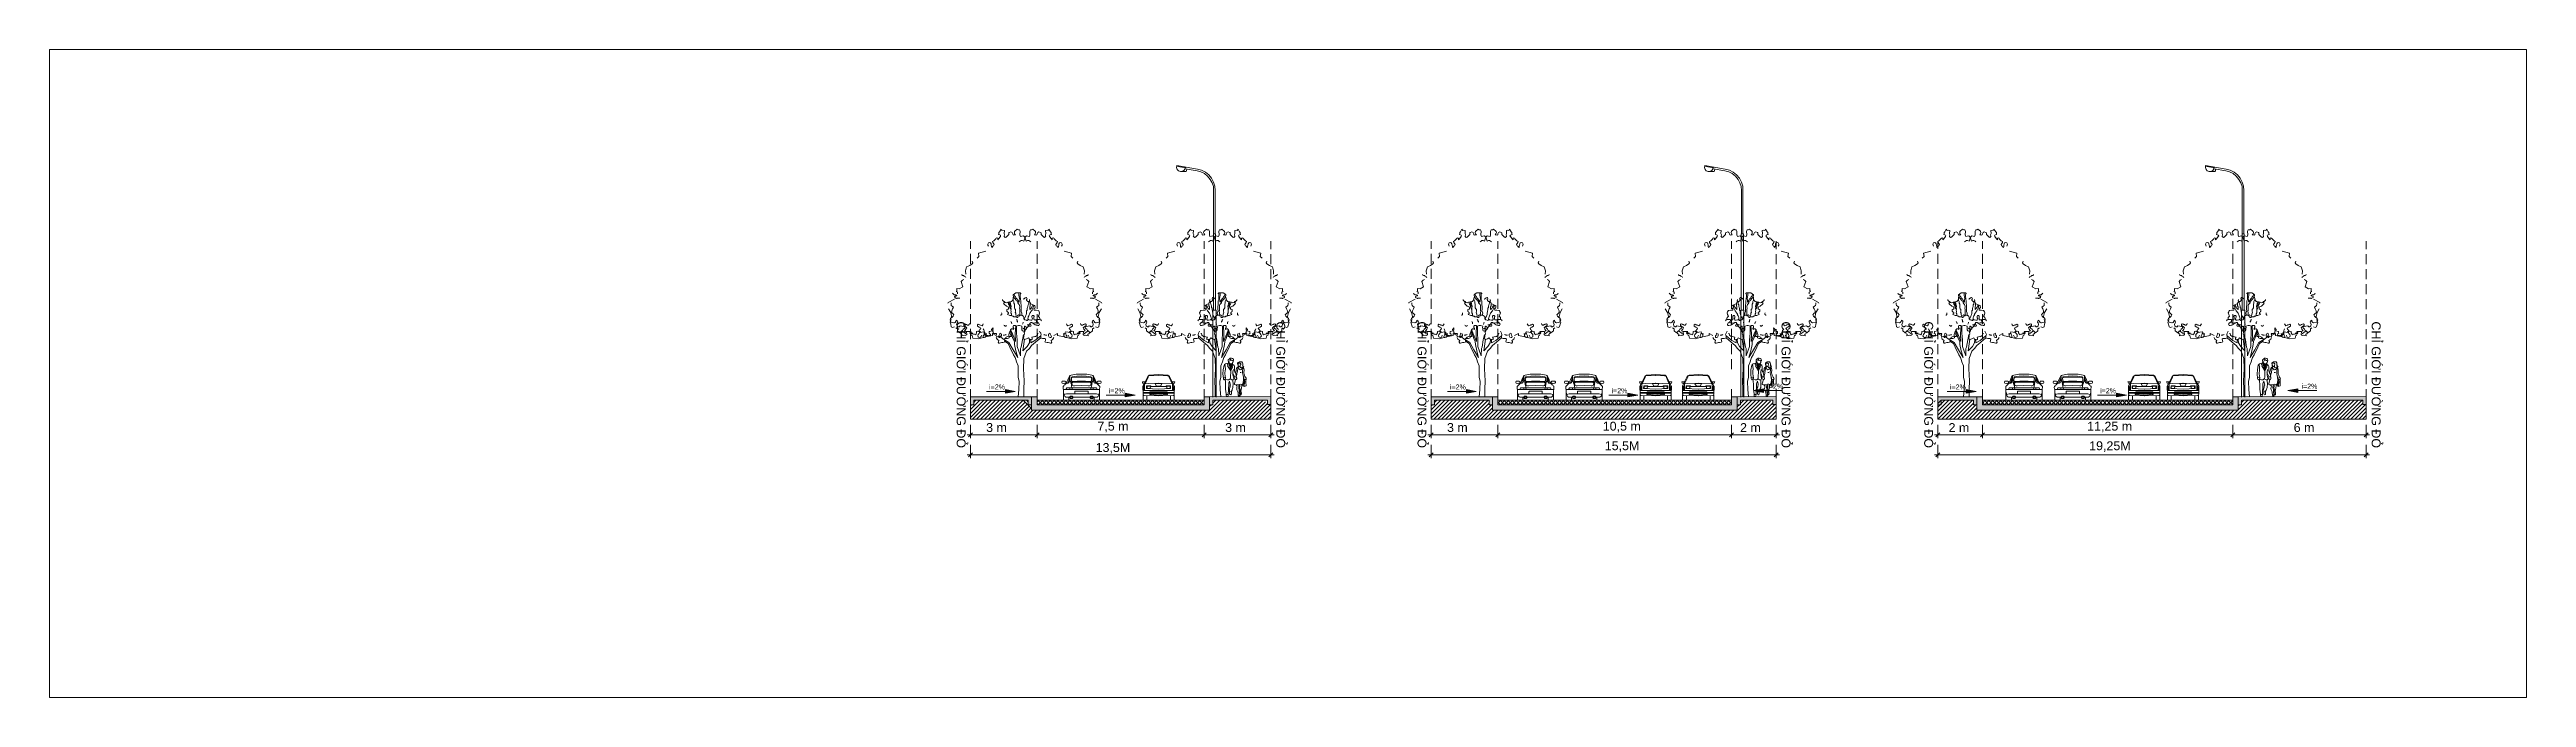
# Model space of a CAD drawing. Header units: millimetres. Extents: x 583747 to 597033, y 2304962 to 2309584.
# Drawn here: x 595547.4 to 595658.7, y 2306893.8 to 2306922.9 of the extents above; entities that cross this region are included whole.
import ezdxf

# ---------------------------------------------------------------- set-up
doc = ezdxf.new("R2010")
doc.units = ezdxf.units.MM
doc.layers.add('CPG_LU_VILLAS', color=7, linetype='Continuous', lineweight=5, true_color=0xff9d61)
doc.layers.add('PDF_Geometry', color=7, linetype='Continuous', true_color=0xeeefee)
doc.layers.add('PDF_Solid Fills', color=7, linetype='Continuous', true_color=0xffffff)
doc.layers.add('PDF_Text', color=7, linetype='Continuous')
doc.layers.add('xref.Luoi tang 1$0$KT-Kich thuoc', color=159, linetype='Continuous', lineweight=18)
doc.styles.add('PDF Arial', font='arial.ttf')

msp = doc.modelspace()

# ---------------------------------------------------------------- texts
at = {"layer": 'PDF_Text', "char_height": 0.4, "attachment_point": 7, "rotation": 270, "style": 'PDF Arial'}
for insert in [(595588.12, 2306910.65), (595602.48, 2306910.65), (595608.83, 2306910.65), (595625.19, 2306910.65), (595631.6, 2306910.65), (595651.71, 2306910.65)]:
    msp.add_mtext('CHỈ GIỚI ĐƯỜNG ĐỎ', dxfattribs=dict(at, insert=insert))
at = {"layer": 'PDF_Text', "attachment_point": 7, "style": 'PDF Arial'}
for s, insert, char_height in [('i=2%', (595589.58, 2306907.59), 0.228), ('i=2%', (595594.96, 2306907.42), 0.228), ('i=2%', (595610.29, 2306907.59), 0.228), ('i=2%', (595617.55, 2306907.42), 0.228), ('i=2%', (595624.55, 2306907.62), 0.228), ('i=2%', (595632.76, 2306907.59), 0.228), ('i=2%', (595639.51, 2306907.42), 0.228), ('i=2%', (595648.56, 2306907.62), 0.228), ('3 m', (595589.45, 2306905.68), 0.4), ('7,5 m', (595594.45, 2306905.67), 0.4), ('3 m', (595600.19, 2306905.68), 0.4), ('3 m', (595610.16, 2306905.68), 0.4), ('10,5 m', (595617.16, 2306905.67), 0.4), ('2 m', (595623.33, 2306905.68), 0.4), ('2 m', (595632.7, 2306905.68), 0.4), ('11,25 m', (595638.93, 2306905.67), 0.4), ('6 m', (595648.21, 2306905.68), 0.4), ('13,5M', (595594.37, 2306904.71), 0.4), ('15,5M', (595617.25, 2306904.79), 0.4), ('19,25M', (595639.02, 2306904.79), 0.4)]:
    msp.add_mtext(s, dxfattribs=dict(at, insert=insert, char_height=char_height))

# ---------------------------------------------------------------- blocks, each defined once
blk = doc.blocks.new('1111111111111')
at = {"layer": 'PDF_Geometry', "color": 7, "lineweight": 9}
for points in [[(587221.03, 2313305.27), (587221.01, 2313305.32), (587221, 2313305.36), (587221.03, 2313305.42), (587221.08, 2313305.44), (587221.12, 2313305.42), (587221.15, 2313305.38), (587221.16, 2313305.32), (587221.17, 2313305.26), (587221.18, 2313305.21), (587221.2, 2313305.22), (587221.23, 2313305.27), (587221.26, 2313305.28), (587221.29, 2313305.35), (587221.26, 2313305.39), (587221.23, 2313305.43), (587221.22, 2313305.48), (587221.27, 2313305.51), (587221.3, 2313305.54), (587221.36, 2313305.6), (587221.38, 2313305.63), (587221.41, 2313305.65), (587221.45, 2313305.63), (587221.45, 2313305.58), (587221.45, 2313305.55), (587221.49, 2313305.6), (587221.57, 2313305.7), (587221.58, 2313305.73), (587221.57, 2313305.76), (587221.51, 2313305.79), (587221.49, 2313305.8), (587221.5, 2313305.84), (587221.5, 2313305.89), (587221.53, 2313305.91), (587221.6, 2313306.03), (587221.64, 2313305.97), (587221.68, 2313305.99), (587221.75, 2313305.98), (587221.74, 2313305.84), (587221.76, 2313305.78), (587221.74, 2313305.72), (587221.74, 2313305.72), (587221.74, 2313305.7), (587221.79, 2313305.66), (587221.83, 2313305.68), (587221.89, 2313305.74), (587221.95, 2313305.8), (587221.95, 2313305.87), (587221.97, 2313305.89), (587222.04, 2313305.92), (587222.1, 2313305.88), (587222.13, 2313305.82), (587222.14, 2313305.78), (587222.17, 2313305.76), (587222.25, 2313305.78), (587222.21, 2313305.83), (587222.2, 2313305.89), (587222.21, 2313305.93), (587222.22, 2313305.94), (587222.33, 2313306.03), (587222.38, 2313306.01), (587222.43, 2313306), (587222.46, 2313305.94), (587222.45, 2313305.78), (587222.48, 2313305.71), (587222.54, 2313305.72), (587222.61, 2313305.73), (587222.67, 2313305.67), (587222.7, 2313305.58), (587222.73, 2313305.49), (587222.79, 2313305.52), (587222.84, 2313305.53), (587222.89, 2313305.5), (587222.93, 2313305.46)], [(587224.32, 2313305.27), (587224.34, 2313305.32), (587224.35, 2313305.36), (587224.32, 2313305.42), (587224.27, 2313305.44), (587224.22, 2313305.42), (587224.2, 2313305.38), (587224.19, 2313305.32), (587224.18, 2313305.26), (587224.17, 2313305.21), (587224.14, 2313305.22), (587224.12, 2313305.27), (587224.08, 2313305.28), (587224.06, 2313305.35), (587224.09, 2313305.39), (587224.12, 2313305.43), (587224.13, 2313305.48), (587224.07, 2313305.51), (587224.04, 2313305.54), (587223.98, 2313305.6), (587223.97, 2313305.63), (587223.94, 2313305.65), (587223.9, 2313305.63), (587223.9, 2313305.58), (587223.9, 2313305.55), (587223.86, 2313305.6), (587223.78, 2313305.7), (587223.76, 2313305.73), (587223.78, 2313305.76), (587223.84, 2313305.79), (587223.86, 2313305.8), (587223.85, 2313305.84), (587223.85, 2313305.89), (587223.82, 2313305.91), (587223.74, 2313306.03), (587223.71, 2313305.97), (587223.67, 2313305.99), (587223.6, 2313305.98), (587223.61, 2313305.84), (587223.59, 2313305.78), (587223.6, 2313305.72), (587223.61, 2313305.72), (587223.6, 2313305.7), (587223.55, 2313305.66), (587223.52, 2313305.68), (587223.46, 2313305.74), (587223.4, 2313305.8), (587223.4, 2313305.87), (587223.37, 2313305.89), (587223.3, 2313305.92), (587223.25, 2313305.88), (587223.22, 2313305.82), (587223.21, 2313305.78), (587223.18, 2313305.76), (587223.1, 2313305.78), (587223.13, 2313305.83), (587223.15, 2313305.89), (587223.14, 2313305.93), (587223.13, 2313305.94), (587223.02, 2313306.03), (587222.97, 2313306.01), (587222.92, 2313306), (587222.89, 2313305.94), (587222.89, 2313305.78), (587222.87, 2313305.71), (587222.8, 2313305.72), (587222.74, 2313305.73), (587222.68, 2313305.67), (587222.65, 2313305.58), (587222.62, 2313305.49), (587222.55, 2313305.52), (587222.5, 2313305.53), (587222.46, 2313305.5), (587222.42, 2313305.46)], [(587220.3, 2313304.6), (587220.33, 2313304.52), (587220.3, 2313304.47), (587220.19, 2313304.4), (587220.05, 2313304.34), (587220, 2313304.16), (587220.01, 2313304.02)], [(587220.91, 2313305.04), (587220.58, 2313304.95), (587220.6, 2313304.8), (587220.52, 2313304.73)], [(587224.44, 2313305.04), (587224.77, 2313304.95), (587224.75, 2313304.8), (587224.83, 2313304.73)], [(587225.05, 2313304.6), (587225.02, 2313304.52), (587225.05, 2313304.47), (587225.16, 2313304.4), (587225.29, 2313304.34), (587225.35, 2313304.16), (587225.34, 2313304.02)], [(587219.42, 2313303.16), (587219.44, 2313303.13), (587219.45, 2313303.11), (587219.46, 2313303.11), (587219.48, 2313303.1), (587219.49, 2313303.09), (587219.5, 2313303.09), (587219.52, 2313303.09), (587219.55, 2313303.08), (587219.56, 2313303.08), (587219.59, 2313303.07), (587219.6, 2313303.07), (587219.61, 2313303.06), (587219.61, 2313303.06), (587219.6, 2313303.04), (587219.57, 2313303.04), (587219.55, 2313303.03), (587219.54, 2313303.02), (587219.52, 2313303.01), (587219.51, 2313303), (587219.51, 2313302.99), (587219.52, 2313302.97), (587219.54, 2313302.95), (587219.55, 2313302.95), (587219.57, 2313302.94), (587219.59, 2313302.93), (587219.59, 2313302.92), (587219.62, 2313302.92), (587219.62, 2313302.93), (587219.63, 2313302.94), (587219.66, 2313302.94), (587219.66, 2313302.93), (587219.69, 2313302.93), (587219.71, 2313302.93), (587219.73, 2313302.93), (587219.74, 2313302.94)], [(587219.92, 2313303.78), (587219.86, 2313303.74), (587219.8, 2313303.68), (587219.88, 2313303.44), (587219.72, 2313303.35), (587219.61, 2313303.37), (587219.61, 2313303.28), (587219.59, 2313303.23), (587219.64, 2313303.2), (587219.64, 2313303.13)], [(587220.02, 2313303.86), (587220, 2313303.89), (587219.97, 2313303.91), (587219.97, 2313303.91), (587219.94, 2313303.92), (587219.93, 2313303.94), (587219.92, 2313303.95), (587219.87, 2313303.96), (587219.85, 2313303.97), (587219.84, 2313303.98), (587219.83, 2313303.99), (587219.83, 2313304)], [(587222.51, 2313303.14), (587222.46, 2313303.17), (587222.37, 2313303.18), (587222.27, 2313303.18), (587222.2, 2313303.13), (587222.15, 2313303.09), (587222.15, 2313303.06), (587222.16, 2313303.01), (587222.15, 2313302.97), (587222.14, 2313302.92), (587222.14, 2313302.88), (587222.11, 2313302.83), (587222.07, 2313302.79), (587222.05, 2313302.78), (587221.9, 2313302.75), (587221.84, 2313302.73), (587221.75, 2313302.74), (587221.71, 2313302.71), (587221.73, 2313302.68), (587221.74, 2313302.66), (587221.77, 2313302.63), (587221.81, 2313302.6), (587221.84, 2313302.57), (587221.92, 2313302.54), (587221.94, 2313302.5), (587221.94, 2313302.46), (587221.92, 2313302.44), (587221.86, 2313302.42), (587221.86, 2313302.39), (587221.86, 2313302.35), (587221.88, 2313302.34), (587221.9, 2313302.31), (587221.93, 2313302.29), (587221.93, 2313302.25), (587221.88, 2313302.22), (587221.9, 2313302.2), (587221.93, 2313302.19), (587221.97, 2313302.17), (587222, 2313302.15), (587222.06, 2313302.15), (587222.11, 2313302.13), (587222.15, 2313302.12), (587222.18, 2313302.09), (587222.29, 2313302.1), (587222.32, 2313302.07), (587222.35, 2313302.06), (587222.37, 2313302.09), (587222.36, 2313302.13), (587222.34, 2313302.15), (587222.39, 2313302.19), (587222.42, 2313302.17), (587222.42, 2313302.13), (587222.44, 2313302.15), (587222.46, 2313302.17), (587222.49, 2313302.17), (587222.54, 2313302.15), (587222.56, 2313302.15), (587222.6, 2313302.13), (587222.61, 2313302.12), (587222.63, 2313302.07), (587222.63, 2313302.03), (587222.63, 2313302), (587222.66, 2313301.97), (587222.67, 2313301.96), (587222.74, 2313301.94), (587222.76, 2313301.93), (587222.78, 2313301.93), (587222.8, 2313301.98), (587222.81, 2313301.99), (587222.84, 2313301.96), (587222.86, 2313301.96), (587222.93, 2313301.95), (587222.95, 2313301.95), (587222.98, 2313301.95), (587223, 2313301.98), (587223.01, 2313302.01), (587222.99, 2313302.05), (587222.98, 2313302.08), (587222.98, 2313302.12), (587223, 2313302.15), (587223.02, 2313302.16), (587223.05, 2313302.15), (587223.08, 2313302.12), (587223.08, 2313302.1), (587223.07, 2313302.09), (587223.07, 2313302.07), (587223.07, 2313302.06), (587223.07, 2313302.03), (587223.07, 2313301.99), (587223.08, 2313301.96), (587223.12, 2313301.96), (587223.15, 2313301.96), (587223.19, 2313301.97), (587223.26, 2313301.98), (587223.27, 2313301.98), (587223.31, 2313301.98), (587223.33, 2313301.98), (587223.34, 2313302.03)], [(587222.4, 2313303.18), (587222.4, 2313303.11), (587222.4, 2313303.05), (587222.42, 2313302.99), (587222.43, 2313302.92), (587222.42, 2313302.86), (587222.42, 2313302.79), (587222.41, 2313302.76), (587222.36, 2313302.83), (587222.32, 2313302.9), (587222.3, 2313302.92), (587222.27, 2313302.95), (587222.25, 2313302.99), (587222.21, 2313303.04), (587222.19, 2313303.09), (587222.16, 2313303.11)], [(587222.16, 2313303.01), (587222.18, 2313302.97), (587222.21, 2313302.93), (587222.23, 2313302.91), (587222.25, 2313302.88), (587222.28, 2313302.85), (587222.3, 2313302.82), (587222.35, 2313302.78), (587222.35, 2313302.76), (587222.35, 2313302.73), (587222.39, 2313302.68), (587222.42, 2313302.65), (587222.43, 2313302.61), (587222.44, 2313302.55), (587222.43, 2313302.48), (587222.44, 2313302.42), (587222.44, 2313302.38), (587222.45, 2313302.34), (587222.44, 2313302.29), (587222.44, 2313302.24), (587222.45, 2313302.16)], [(587222.47, 2313303.16), (587222.46, 2313303.05), (587222.46, 2313302.99), (587222.47, 2313302.93), (587222.47, 2313302.87), (587222.49, 2313302.82), (587222.49, 2313302.77), (587222.49, 2313302.7), (587222.5, 2313302.63), (587222.51, 2313302.56), (587222.51, 2313302.49), (587222.51, 2313302.43), (587222.5, 2313302.38), (587222.51, 2313302.33), (587222.54, 2313302.26), (587222.53, 2313302.22), (587222.53, 2313302.19), (587222.53, 2313302.16)], [(587223.41, 2313301.92), (587223.38, 2313301.96), (587223.38, 2313301.96), (587223.35, 2313301.97), (587223.34, 2313302.01), (587223.33, 2313302.06), (587223.3, 2313302.09), (587223.27, 2313302.12), (587223.29, 2313302.16), (587223.31, 2313302.2), (587223.33, 2313302.27), (587223.31, 2313302.32), (587223.29, 2313302.36), (587223.27, 2313302.38), (587223.17, 2313302.39), (587223.14, 2313302.4), (587223.08, 2313302.4), (587223.07, 2313302.45), (587223.11, 2313302.49), (587223.13, 2313302.52), (587223.12, 2313302.6), (587223.07, 2313302.62), (587223, 2313302.65), (587222.97, 2313302.66), (587222.93, 2313302.68), (587222.9, 2313302.74), (587222.86, 2313302.78), (587222.8, 2313302.79), (587222.77, 2313302.81), (587222.75, 2313302.83), (587222.74, 2313302.87), (587222.77, 2313302.91), (587222.75, 2313302.96), (587222.74, 2313302.97), (587222.73, 2313302.97), (587222.69, 2313302.95), (587222.67, 2313302.93), (587222.65, 2313302.92), (587222.64, 2313302.92), (587222.63, 2313302.9), (587222.62, 2313302.87)], [(587225.33, 2313303.86), (587225.35, 2313303.89), (587225.38, 2313303.91), (587225.38, 2313303.91), (587225.41, 2313303.92), (587225.42, 2313303.94), (587225.43, 2313303.95), (587225.48, 2313303.96), (587225.5, 2313303.97), (587225.51, 2313303.98), (587225.52, 2313303.99), (587225.52, 2313304)], [(587225.43, 2313303.78), (587225.49, 2313303.74), (587225.54, 2313303.68), (587225.46, 2313303.44), (587225.62, 2313303.35), (587225.74, 2313303.37), (587225.74, 2313303.28), (587225.76, 2313303.23), (587225.71, 2313303.2), (587225.71, 2313303.13)], [(587225.93, 2313303.16), (587225.91, 2313303.13), (587225.9, 2313303.11), (587225.89, 2313303.11), (587225.87, 2313303.1), (587225.86, 2313303.09), (587225.85, 2313303.09), (587225.83, 2313303.09), (587225.8, 2313303.08), (587225.78, 2313303.08), (587225.76, 2313303.07), (587225.74, 2313303.07), (587225.74, 2313303.06), (587225.74, 2313303.06), (587225.75, 2313303.04), (587225.78, 2313303.04), (587225.79, 2313303.03), (587225.81, 2313303.02), (587225.83, 2313303.01), (587225.83, 2313303), (587225.84, 2313302.99), (587225.83, 2313302.97), (587225.81, 2313302.95), (587225.8, 2313302.95), (587225.78, 2313302.94), (587225.76, 2313302.93), (587225.76, 2313302.92), (587225.73, 2313302.92), (587225.73, 2313302.93), (587225.72, 2313302.94), (587225.69, 2313302.94), (587225.68, 2313302.93), (587225.66, 2313302.93), (587225.64, 2313302.93), (587225.62, 2313302.93), (587225.6, 2313302.94)], [(587219.5, 2313302.89), (587219.22, 2313302.74), (587219.21, 2313302.71)], [(587219.24, 2313302.46), (587219.34, 2313302.29), (587219.39, 2313302.05)], [(587220.72, 2313301.28), (587220.7, 2313301.22), (587220.68, 2313301.18), (587220.62, 2313301.17), (587220.57, 2313301.2), (587220.55, 2313301.25), (587220.57, 2313301.3), (587220.61, 2313301.35), (587220.63, 2313301.39), (587220.67, 2313301.43), (587220.64, 2313301.44), (587220.6, 2313301.44), (587220.56, 2313301.45), (587220.5, 2313301.43), (587220.5, 2313301.38), (587220.48, 2313301.33), (587220.46, 2313301.29), (587220.4, 2313301.32), (587220.36, 2313301.32), (587220.28, 2313301.33), (587220.25, 2313301.32), (587220.22, 2313301.33), (587220.2, 2313301.38), (587220.23, 2313301.42), (587220.25, 2313301.44), (587220.2, 2313301.44), (587220.07, 2313301.44), (587220.05, 2313301.43), (587220.04, 2313301.39), (587220.06, 2313301.33), (587220.06, 2313301.3), (587220.02, 2313301.28), (587219.99, 2313301.26), (587219.95, 2313301.27), (587219.83, 2313301.25), (587219.84, 2313301.32), (587219.8, 2313301.34), (587219.76, 2313301.4), (587219.87, 2313301.48), (587219.9, 2313301.54), (587219.94, 2313301.57), (587219.95, 2313301.56), (587219.97, 2313301.58), (587219.96, 2313301.65), (587219.92, 2313301.66), (587219.84, 2313301.68), (587219.76, 2313301.69), (587219.71, 2313301.64), (587219.67, 2313301.65), (587219.62, 2313301.69), (587219.6, 2313301.75), (587219.63, 2313301.82), (587219.65, 2313301.86), (587219.64, 2313301.9), (587219.58, 2313301.94), (587219.57, 2313301.89), (587219.53, 2313301.84), (587219.5, 2313301.82), (587219.48, 2313301.82), (587219.35, 2313301.86), (587219.33, 2313301.91), (587219.31, 2313301.96), (587219.33, 2313302.02), (587219.45, 2313302.12), (587219.48, 2313302.19), (587219.43, 2313302.24), (587219.37, 2313302.29), (587219.38, 2313302.37), (587219.42, 2313302.46), (587219.46, 2313302.53), (587219.4, 2313302.57), (587219.36, 2313302.6), (587219.35, 2313302.67), (587219.35, 2313302.72)], [(587219.36, 2313301.97), (587219.31, 2313301.86), (587219.34, 2313301.77), (587219.36, 2313301.65), (587219.42, 2313301.62), (587219.5, 2313301.65)], [(587220.33, 2313301.36), (587220.29, 2313301.36), (587220.25, 2313301.37), (587220.25, 2313301.39), (587220.24, 2313301.43), (587220.22, 2313301.44), (587220.11, 2313301.44), (587220.06, 2313301.43), (587219.96, 2313301.46), (587219.99, 2313301.49), (587220.02, 2313301.54), (587220.06, 2313301.6), (587220.04, 2313301.62), (587219.99, 2313301.66), (587219.92, 2313301.7), (587219.92, 2313301.75), (587219.95, 2313301.78), (587220, 2313301.76), (587220.02, 2313301.75), (587220.04, 2313301.75), (587220.09, 2313301.72), (587220.13, 2313301.72), (587220.16, 2313301.75), (587220.18, 2313301.8)], [(587221.62, 2313302.28), (587221.63, 2313302.24), (587221.63, 2313302.2), (587221.61, 2313302.19), (587221.59, 2313302.17), (587221.58, 2313302.17)], [(587221.78, 2313302.74), (587221.74, 2313302.78), (587221.72, 2313302.79), (587221.69, 2313302.81), (587221.67, 2313302.83), (587221.66, 2313302.85), (587221.66, 2313302.86), (587221.66, 2313302.87)], [(587221.91, 2313302.75), (587221.93, 2313302.71), (587221.94, 2313302.67), (587221.95, 2313302.65), (587221.97, 2313302.61), (587221.98, 2313302.57), (587221.99, 2313302.53), (587222, 2313302.5), (587222.02, 2313302.47), (587222.05, 2313302.43)], [(587221.97, 2313302.76), (587221.98, 2313302.71), (587221.99, 2313302.69), (587221.99, 2313302.67), (587222, 2313302.64), (587222, 2313302.61), (587222.03, 2313302.59), (587222.05, 2313302.54)], [(587222.01, 2313302.77), (587222.03, 2313302.71), (587222.03, 2313302.67), (587222.04, 2313302.63), (587222.06, 2313302.57), (587222.04, 2313302.5), (587222.05, 2313302.46), (587222.05, 2313302.42), (587222.04, 2313302.39), (587222.05, 2313302.34), (587222.04, 2313302.27), (587222.07, 2313302.23), (587222.07, 2313302.18), (587222.09, 2313302.14)], [(587222.04, 2313301.88), (587222.06, 2313301.86), (587222.07, 2313301.86), (587222.07, 2313301.83), (587222.08, 2313301.8), (587222.08, 2313301.78)], [(587222.13, 2313302.87), (587222.16, 2313302.81), (587222.18, 2313302.78), (587222.18, 2313302.75), (587222.18, 2313302.71), (587222.2, 2313302.67), (587222.2, 2313302.64), (587222.2, 2313302.6), (587222.2, 2313302.57), (587222.2, 2313302.53), (587222.2, 2313302.5), (587222.22, 2313302.46), (587222.25, 2313302.43), (587222.25, 2313302.4), (587222.25, 2313302.34), (587222.24, 2313302.31), (587222.26, 2313302.26), (587222.27, 2313302.22), (587222.27, 2313302.18), (587222.28, 2313302.15), (587222.27, 2313302.1)], [(587222.29, 2313301.97), (587222.32, 2313301.94), (587222.32, 2313301.91), (587222.33, 2313301.9), (587222.34, 2313301.88), (587222.34, 2313301.87), (587222.33, 2313301.86)], [(587222.59, 2313301.85), (587222.6, 2313301.82), (587222.58, 2313301.8), (587222.57, 2313301.77), (587222.56, 2313301.77)], [(587222.82, 2313302.78), (587222.84, 2313302.72), (587222.83, 2313302.67), (587222.81, 2313302.63), (587222.8, 2313302.58), (587222.79, 2313302.52), (587222.77, 2313302.48), (587222.77, 2313302.45), (587222.77, 2313302.4), (587222.75, 2313302.36), (587222.75, 2313302.32), (587222.74, 2313302.27), (587222.74, 2313302.23), (587222.73, 2313302.2), (587222.72, 2313302.15), (587222.7, 2313302.12), (587222.68, 2313302.08), (587222.64, 2313301.99)], [(587222.91, 2313301.81), (587222.8, 2313301.64), (587222.7, 2313301.53), (587222.65, 2313301.39), (587222.65, 2313301.6), (587222.65, 2313301.67)], [(587223.08, 2313302.62), (587223.05, 2313302.57), (587223.04, 2313302.52), (587223.03, 2313302.48), (587223, 2313302.43), (587222.99, 2313302.4), (587222.97, 2313302.36), (587222.94, 2313302.33), (587222.92, 2313302.29), (587222.89, 2313302.26), (587222.87, 2313302.22), (587222.86, 2313302.19), (587222.84, 2313302.14), (587222.82, 2313302.09), (587222.81, 2313302.06), (587222.8, 2313302.01), (587222.81, 2313301.99)], [(587223.18, 2313301.94), (587223.18, 2313301.93), (587223.19, 2313301.89), (587223.22, 2313301.86), (587223.23, 2313301.85), (587223.26, 2313301.82), (587223.28, 2313301.82), (587223.3, 2313301.79), (587223.31, 2313301.77), (587223.32, 2313301.77), (587223.31, 2313301.73), (587223.29, 2313301.71), (587223.25, 2313301.7), (587223.2, 2313301.72), (587223.17, 2313301.72), (587223.13, 2313301.73), (587223.12, 2313301.75), (587223.08, 2313301.77), (587223.06, 2313301.79), (587223.03, 2313301.82), (587223.01, 2313301.81), (587222.98, 2313301.84), (587222.95, 2313301.84), (587222.93, 2313301.84), (587222.91, 2313301.82), (587222.91, 2313301.81), (587222.91, 2313301.79), (587222.91, 2313301.78), (587222.91, 2313301.75), (587222.94, 2313301.74), (587222.95, 2313301.71), (587222.93, 2313301.67), (587222.93, 2313301.67), (587222.92, 2313301.67), (587222.89, 2313301.67), (587222.87, 2313301.68), (587222.86, 2313301.67), (587222.84, 2313301.68), (587222.83, 2313301.68)], [(587222.86, 2313302.77), (587222.87, 2313302.8), (587222.88, 2313302.83), (587222.87, 2313302.85), (587222.87, 2313302.87)], [(587223.02, 2313302.64), (587223.01, 2313302.6), (587223, 2313302.57), (587222.98, 2313302.53), (587222.96, 2313302.5), (587222.94, 2313302.47), (587222.91, 2313302.44), (587222.89, 2313302.43), (587222.89, 2313302.47), (587222.89, 2313302.52), (587222.89, 2313302.55), (587222.91, 2313302.59), (587222.91, 2313302.64), (587222.91, 2313302.66), (587222.91, 2313302.71)], [(587222.98, 2313301.84), (587222.98, 2313301.84)], [(587223.19, 2313301.82), (587223.17, 2313301.82), (587223.13, 2313301.82), (587223.12, 2313301.82), (587223.09, 2313301.81), (587223.08, 2313301.81), (587223.05, 2313301.8)], [(587224.62, 2313301.28), (587224.65, 2313301.22), (587224.66, 2313301.18), (587224.73, 2313301.17), (587224.78, 2313301.2), (587224.79, 2313301.25), (587224.78, 2313301.3), (587224.74, 2313301.35), (587224.71, 2313301.39), (587224.68, 2313301.43), (587224.7, 2313301.44), (587224.75, 2313301.44), (587224.79, 2313301.45), (587224.85, 2313301.43), (587224.85, 2313301.38), (587224.87, 2313301.33), (587224.89, 2313301.29), (587224.95, 2313301.32), (587224.99, 2313301.32), (587225.07, 2313301.33), (587225.1, 2313301.32), (587225.13, 2313301.33), (587225.15, 2313301.38), (587225.12, 2313301.42), (587225.1, 2313301.44), (587225.15, 2313301.44), (587225.27, 2313301.44), (587225.3, 2313301.43), (587225.31, 2313301.39), (587225.29, 2313301.33), (587225.29, 2313301.3), (587225.32, 2313301.28), (587225.36, 2313301.26), (587225.4, 2313301.27), (587225.52, 2313301.25), (587225.5, 2313301.32), (587225.54, 2313301.34), (587225.59, 2313301.4), (587225.48, 2313301.48), (587225.45, 2313301.54), (587225.41, 2313301.57), (587225.4, 2313301.56), (587225.38, 2313301.58), (587225.39, 2313301.65), (587225.43, 2313301.66), (587225.51, 2313301.68), (587225.59, 2313301.69), (587225.63, 2313301.64), (587225.67, 2313301.65), (587225.73, 2313301.69), (587225.74, 2313301.75), (587225.72, 2313301.82), (587225.7, 2313301.86), (587225.71, 2313301.9), (587225.76, 2313301.94), (587225.78, 2313301.89), (587225.81, 2313301.84), (587225.85, 2313301.82), (587225.87, 2313301.82), (587225.99, 2313301.86), (587226.02, 2313301.91), (587226.04, 2313301.96), (587226.02, 2313302.02), (587225.9, 2313302.12), (587225.87, 2313302.19), (587225.92, 2313302.24), (587225.97, 2313302.29), (587225.97, 2313302.37), (587225.93, 2313302.46), (587225.89, 2313302.53), (587225.95, 2313302.57), (587225.99, 2313302.6), (587226, 2313302.67), (587226, 2313302.72)], [(587225.02, 2313301.36), (587225.06, 2313301.36), (587225.1, 2313301.37), (587225.1, 2313301.39), (587225.11, 2313301.43), (587225.13, 2313301.44), (587225.24, 2313301.44), (587225.29, 2313301.43), (587225.38, 2313301.46), (587225.36, 2313301.49), (587225.32, 2313301.54), (587225.29, 2313301.6), (587225.31, 2313301.62), (587225.36, 2313301.66), (587225.43, 2313301.7), (587225.43, 2313301.75), (587225.4, 2313301.78), (587225.34, 2313301.76), (587225.33, 2313301.75), (587225.3, 2313301.75), (587225.26, 2313301.72), (587225.22, 2313301.72), (587225.19, 2313301.75), (587225.17, 2313301.8)], [(587225.85, 2313302.89), (587226.12, 2313302.74), (587226.13, 2313302.71)], [(587225.99, 2313301.97), (587226.04, 2313301.86), (587226.01, 2313301.77), (587225.99, 2313301.65), (587225.93, 2313301.62), (587225.85, 2313301.65)], [(587226.11, 2313302.46), (587226.01, 2313302.29), (587225.95, 2313302.05)], [(587219.57, 2313301.6), (587219.64, 2313301.56), (587219.64, 2313301.47), (587219.75, 2313301.38), (587219.83, 2313301.47), (587220, 2313301.35), (587220, 2313301.33)], [(587220.25, 2313301.27), (587220.3, 2313301.26), (587220.33, 2313301.14), (587220.58, 2313301.11), (587220.91, 2313301.2), (587221.21, 2313301.26), (587221.21, 2313301.35), (587221.38, 2313301.26)], [(587220.87, 2313301.37), (587220.87, 2313301.4), (587220.84, 2313301.42), (587220.74, 2313301.41), (587220.69, 2313301.4), (587220.59, 2313301.43), (587220.61, 2313301.46), (587220.65, 2313301.52), (587220.69, 2313301.57), (587220.67, 2313301.6), (587220.61, 2313301.63), (587220.54, 2313301.67), (587220.54, 2313301.73), (587220.57, 2313301.76), (587220.63, 2313301.73), (587220.65, 2313301.73), (587220.67, 2313301.72), (587220.72, 2313301.7), (587220.75, 2313301.69), (587220.78, 2313301.73), (587220.8, 2313301.78)], [(587220.96, 2313301.33), (587220.92, 2313301.33), (587220.87, 2313301.34), (587220.87, 2313301.37), (587220.84, 2313301.33), (587220.82, 2313301.28), (587220.8, 2313301.25), (587220.79, 2313301.2), (587220.81, 2313301.17), (587220.84, 2313301.17), (587220.89, 2313301.19), (587220.93, 2313301.24), (587220.93, 2313301.3), (587220.91, 2313301.32), (587220.93, 2313301.33)], [(587220.8, 2313301.55), (587220.82, 2313301.51), (587220.84, 2313301.48), (587220.84, 2313301.44), (587220.84, 2313301.42), (587220.84, 2313301.38), (587220.86, 2313301.33), (587220.86, 2313301.3), (587220.89, 2313301.27), (587220.93, 2313301.26), (587220.97, 2313301.26), (587221.02, 2313301.26), (587221.12, 2313301.27), (587221.12, 2313301.3), (587221.1, 2313301.33), (587221.06, 2313301.37), (587221.07, 2313301.4), (587221.07, 2313301.43), (587221.09, 2313301.44), (587221.19, 2313301.47), (587221.17, 2313301.52), (587221.19, 2313301.54), (587221.24, 2313301.6), (587221.23, 2313301.53), (587221.24, 2313301.51), (587221.22, 2313301.47), (587221.24, 2313301.42), (587221.24, 2313301.38), (587221.26, 2313301.37), (587221.28, 2313301.35), (587221.33, 2313301.35), (587221.36, 2313301.35), (587221.38, 2313301.35), (587221.4, 2313301.34), (587221.39, 2313301.32), (587221.38, 2313301.28), (587221.38, 2313301.28)], [(587221.37, 2313301.27), (587221.38, 2313301.24), (587221.39, 2313301.22), (587221.43, 2313301.2), (587221.47, 2313301.21), (587221.52, 2313301.22), (587221.55, 2313301.22), (587221.56, 2313301.23), (587221.58, 2313301.25), (587221.59, 2313301.22), (587221.61, 2313301.17), (587221.63, 2313301.15), (587221.67, 2313301.12), (587221.72, 2313301.08), (587221.73, 2313301.09), (587221.78, 2313301.12), (587221.81, 2313301.16), (587221.83, 2313301.18), (587221.93, 2313301.23), (587222, 2313301.21), (587222.04, 2313301.22), (587222.05, 2313301.23), (587222.02, 2313301.31), (587222, 2313301.37), (587222, 2313301.43), (587222.02, 2313301.46), (587222.03, 2313301.51), (587222.07, 2313301.56), (587222.11, 2313301.56), (587222.16, 2313301.53), (587222.17, 2313301.57), (587222.14, 2313301.62), (587222.14, 2313301.67), (587222.16, 2313301.7), (587222.2, 2313301.71), (587222.24, 2313301.71), (587222.25, 2313301.69), (587222.28, 2313301.68), (587222.38, 2313301.7), (587222.43, 2313301.7), (587222.54, 2313301.67), (587222.53, 2313301.62), (587222.54, 2313301.57), (587222.54, 2313301.51), (587222.56, 2313301.46), (587222.63, 2313301.45), (587222.66, 2313301.34), (587222.63, 2313301.26), (587222.63, 2313301.18), (587222.6, 2313301.12), (587222.66, 2313301.08), (587222.75, 2313301.11), (587222.83, 2313301.16), (587222.87, 2313301.09), (587222.91, 2313301.07), (587223, 2313301.08), (587223, 2313301.14), (587222.98, 2313301.18), (587223.05, 2313301.2), (587223.09, 2313301.21), (587223.12, 2313301.2), (587223.15, 2313301.22), (587223.23, 2313301.27), (587223.24, 2313301.35), (587223.27, 2313301.35)], [(587221.38, 2313301.17), (587221.42, 2313301.1), (587221.46, 2313301.06), (587221.5, 2313301.03), (587221.48, 2313300.99), (587221.47, 2313300.96), (587221.5, 2313300.92), (587221.53, 2313300.91), (587221.58, 2313300.93), (587221.63, 2313300.94), (587221.68, 2313300.95), (587221.74, 2313300.96), (587221.78, 2313300.98), (587221.76, 2313301.04), (587221.74, 2313301.11), (587221.78, 2313301.13), (587221.84, 2313301.13), (587221.89, 2313301.13), (587221.94, 2313301.14), (587221.97, 2313301.15), (587221.97, 2313301.21), (587221.95, 2313301.27), (587221.95, 2313301.31), (587221.97, 2313301.37), (587221.99, 2313301.4), (587222.02, 2313301.45)], [(587221.57, 2313301.37), (587221.54, 2313301.33), (587221.52, 2313301.28), (587221.5, 2313301.25), (587221.49, 2313301.2), (587221.5, 2313301.17), (587221.54, 2313301.17), (587221.58, 2313301.19), (587221.62, 2313301.24), (587221.62, 2313301.3), (587221.6, 2313301.32), (587221.62, 2313301.33)], [(587221.7, 2313301.27), (587221.76, 2313301.27), (587221.78, 2313301.29), (587221.81, 2313301.29), (587221.81, 2313301.29), (587221.83, 2313301.3)], [(587221.85, 2313301.7), (587221.81, 2313301.67), (587221.78, 2313301.68), (587221.76, 2313301.7), (587221.73, 2313301.72)], [(587222.02, 2313301.46), (587222.13, 2313301.13), (587222.2, 2313300.99), (587222.21, 2313300.85), (587222.27, 2313300.57), (587222.32, 2313300.38), (587222.35, 2313300.27), (587222.14, 2313300.61), (587221.95, 2313300.94), (587221.76, 2313301.07)], [(587221.76, 2313301.01), (587221.92, 2313300.9), (587222, 2313300.73), (587222.16, 2313300.39), (587222.24, 2313300.27), (587222.27, 2313300.18), (587222.3, 2313300.07), (587222.37, 2313299.9), (587222.37, 2313299.73), (587222.37, 2313299.38), (587222.42, 2313299.19), (587222.4, 2313298.83), (587222.37, 2313298.5)], [(587222.26, 2313301.71), (587222.24, 2313301.34), (587222.25, 2313300.99), (587222.11, 2313301.34), (587222.04, 2313301.5)], [(587222.61, 2313301.3), (587222.56, 2313301.06), (587222.51, 2313300.74), (587222.48, 2313300.67), (587222.47, 2313300.35), (587222.32, 2313300.76), (587222.32, 2313301.07), (587222.3, 2313301.37), (587222.3, 2313301.67)], [(587222.66, 2313301.68), (587222.68, 2313301.67), (587222.69, 2313301.66), (587222.71, 2313301.65), (587222.72, 2313301.65), (587222.74, 2313301.62), (587222.77, 2313301.61), (587222.75, 2313301.58), (587222.75, 2313301.56), (587222.74, 2313301.54), (587222.72, 2313301.54), (587222.67, 2313301.55), (587222.66, 2313301.56), (587222.63, 2313301.56), (587222.61, 2313301.57), (587222.6, 2313301.57), (587222.59, 2313301.58), (587222.58, 2313301.58)], [(587222.88, 2313301.07), (587222.87, 2313300.93), (587222.77, 2313300.76), (587222.58, 2313300.57), (587222.66, 2313301.09)], [(587223.38, 2313301.16), (587223.15, 2313300.96), (587222.97, 2313300.81), (587222.87, 2313300.67), (587222.75, 2313300.55), (587222.63, 2313300.22), (587222.61, 2313299.76), (587222.64, 2313299.22), (587222.63, 2313298.84), (587222.63, 2313298.5)], [(587222.84, 2313301.75), (587222.81, 2313301.73), (587222.78, 2313301.74), (587222.77, 2313301.74)], [(587223.38, 2313301.25), (587223.12, 2313301.04), (587222.93, 2313300.93), (587222.93, 2313301.09)], [(587223.97, 2313301.17), (587223.93, 2313301.1), (587223.89, 2313301.06), (587223.85, 2313301.03), (587223.87, 2313300.99), (587223.88, 2313300.96), (587223.85, 2313300.92), (587223.82, 2313300.91), (587223.77, 2313300.93), (587223.72, 2313300.94), (587223.67, 2313300.95), (587223.6, 2313300.96), (587223.57, 2313300.98), (587223.59, 2313301.04), (587223.6, 2313301.11), (587223.57, 2313301.13), (587223.51, 2313301.13), (587223.46, 2313301.13), (587223.41, 2313301.14), (587223.38, 2313301.15), (587223.38, 2313301.21), (587223.39, 2313301.27), (587223.4, 2313301.31), (587223.38, 2313301.37), (587223.36, 2313301.4), (587223.33, 2313301.45)], [(587223.65, 2313301.27), (587223.59, 2313301.27), (587223.57, 2313301.29), (587223.54, 2313301.29), (587223.54, 2313301.29), (587223.52, 2313301.3)], [(587223.78, 2313301.37), (587223.81, 2313301.33), (587223.83, 2313301.28), (587223.85, 2313301.25), (587223.86, 2313301.2), (587223.85, 2313301.17), (587223.81, 2313301.17), (587223.76, 2313301.19), (587223.73, 2313301.24), (587223.73, 2313301.3), (587223.74, 2313301.32), (587223.73, 2313301.33)], [(587225.1, 2313301.27), (587225.05, 2313301.26), (587225.02, 2313301.14), (587224.77, 2313301.11), (587224.44, 2313301.2), (587224.14, 2313301.26), (587224.14, 2313301.35), (587223.97, 2313301.26)], [(587224.39, 2313301.33), (587224.43, 2313301.33), (587224.47, 2313301.34), (587224.47, 2313301.37), (587224.48, 2313301.4), (587224.5, 2313301.42), (587224.61, 2313301.41), (587224.66, 2313301.4), (587224.76, 2313301.43), (587224.73, 2313301.46), (587224.7, 2313301.52), (587224.66, 2313301.57), (587224.68, 2313301.6), (587224.74, 2313301.63), (587224.81, 2313301.67), (587224.81, 2313301.73), (587224.77, 2313301.76), (587224.72, 2313301.73), (587224.7, 2313301.73), (587224.68, 2313301.72), (587224.63, 2313301.7), (587224.6, 2313301.69), (587224.56, 2313301.73), (587224.54, 2313301.78)], [(587224.47, 2313301.37), (587224.51, 2313301.33), (587224.53, 2313301.28), (587224.55, 2313301.25), (587224.55, 2313301.2), (587224.54, 2313301.17), (587224.5, 2313301.17), (587224.46, 2313301.19), (587224.42, 2313301.24), (587224.42, 2313301.3), (587224.44, 2313301.32), (587224.42, 2313301.33)], [(587225.78, 2313301.6), (587225.71, 2313301.56), (587225.71, 2313301.47), (587225.6, 2313301.38), (587225.52, 2313301.47), (587225.35, 2313301.35), (587225.34, 2313301.33)]]:
    blk.add_lwpolyline(points, dxfattribs=at)
blk = doc.blocks.new('fffffff')
at = {"layer": 'PDF_Geometry', "color": 7, "lineweight": 9}
for points in [[(587231.65, 2313299.97), (587231.67, 2313299.87), (587231.68, 2313299.76), (587231.67, 2313299.66), (587231.66, 2313299.6), (587231.66, 2313299.53), (587231.69, 2313299.35), (587231.69, 2313299.33), (587231.67, 2313299.32), (587231.67, 2313299.3), (587231.66, 2313299.28), (587231.64, 2313299.26), (587231.62, 2313299.27), (587231.6, 2313299.3), (587231.59, 2313299.32), (587231.59, 2313299.33), (587231.57, 2313299.53), (587231.58, 2313299.72), (587231.62, 2313299.92), (587231.64, 2313299.96), (587231.68, 2313299.98), (587231.8, 2313300.01), (587231.77, 2313299.96), (587231.81, 2313299.93), (587231.78, 2313299.9), (587231.92, 2313299.67), (587231.91, 2313299.37), (587231.89, 2313299.31), (587231.84, 2313299.27), (587231.77, 2313299.27), (587231.67, 2313299.29)], [(587232.03, 2313300.1), (587232.05, 2313300.14), (587232.04, 2313300.19), (587232, 2313300.22), (587231.95, 2313300.24), (587231.9, 2313300.24), (587231.85, 2313300.2), (587231.81, 2313300.17), (587231.81, 2313300.12), (587231.82, 2313300.07), (587231.82, 2313300.04), (587231.8, 2313300.01)], [(587231.81, 2313300.09), (587231.88, 2313300.12), (587231.94, 2313300.15), (587231.99, 2313300.14), (587232.03, 2313300.1), (587232.03, 2313300.07), (587232.02, 2313300.04), (587231.99, 2313300), (587231.95, 2313299.98), (587231.9, 2313299.99), (587231.87, 2313300.01), (587231.82, 2313300.07)], [(587231.97, 2313299.99), (587231.92, 2313299.67), (587231.83, 2313300.05)], [(587231.96, 2313299.9), (587231.84, 2313300)], [(587231.85, 2313300.2), (587231.9, 2313300.19), (587231.94, 2313300.15)], [(587231.85, 2313300.2), (587231.85, 2313300.2)], [(587231.96, 2313299.98), (587231.87, 2313299.89)], [(587231.9, 2313299.32), (587231.92, 2313299.29), (587231.97, 2313299.27), (587232.01, 2313299.27), (587232.04, 2313299.28), (587232.06, 2313299.31), (587232.04, 2313299.4), (587232.02, 2313299.49), (587232.02, 2313299.5), (587232.02, 2313299.62), (587232.04, 2313299.73)], [(587231.91, 2313299.94), (587231.92, 2313299.67), (587232, 2313299.84), (587231.99, 2313299.88), (587232.02, 2313299.91), (587232.01, 2313299.96)], [(587231.98, 2313300), (587232, 2313299.97), (587232.02, 2313299.96), (587232.07, 2313299.92), (587232.09, 2313299.86), (587232.09, 2313299.72), (587232.09, 2313299.67), (587232.11, 2313299.63), (587232.13, 2313299.58), (587232.15, 2313299.53), (587232.18, 2313299.37), (587232.18, 2313299.36), (587232.19, 2313299.34), (587232.19, 2313299.31), (587232.17, 2313299.28), (587232.14, 2313299.28)], [(587232.47, 2313299.82), (587232.45, 2313299.61), (587232.45, 2313299.56), (587232.46, 2313299.53), (587232.49, 2313299.38), (587232.5, 2313299.23), (587232.47, 2313299.09), (587232.45, 2313299.06), (587232.42, 2313299.06), (587232.37, 2313299.07), (587232.32, 2313299.06), (587232.23, 2313299.04), (587232.13, 2313299.04), (587232.09, 2313299.06), (587232.09, 2313299.09), (587232.14, 2313299.28), (587232.11, 2313299.3), (587232.09, 2313299.31), (587232.07, 2313299.34), (587232.08, 2313299.37), (587232.09, 2313299.4), (587232.09, 2313299.42), (587232.02, 2313299.56), (587232.02, 2313299.58), (587232.01, 2313299.59)], [(587232.13, 2313299.58), (587232.16, 2313299.67), (587232.17, 2313299.72), (587232.18, 2313299.77), (587232.2, 2313299.82), (587232.24, 2313299.84), (587232.25, 2313299.85), (587232.27, 2313299.86), (587232.26, 2313299.88), (587232.25, 2313299.9), (587232.25, 2313299.93), (587232.25, 2313299.94), (587232.24, 2313299.95), (587232.23, 2313299.98), (587232.23, 2313300.01), (587232.26, 2313300.05), (587232.31, 2313300.07), (587232.28, 2313300.05), (587232.28, 2313300.03), (587232.3, 2313300.01), (587232.34, 2313300.01), (587232.37, 2313299.99), (587232.37, 2313299.95), (587232.35, 2313299.92), (587232.35, 2313299.89), (587232.35, 2313299.87), (587232.32, 2313299.86), (587232.29, 2313299.86), (587232.27, 2313299.89), (587232.25, 2313299.93), (587232.25, 2313299.97), (587232.25, 2313300.01), (587232.28, 2313300.05)], [(587232.25, 2313299.85), (587232.21, 2313299.6), (587232.2, 2313299.55), (587232.19, 2313299.5), (587232.17, 2313299.41)], [(587232.46, 2313299.82), (587232.42, 2313299.76), (587232.39, 2313299.73), (587232.34, 2313299.72), (587232.3, 2313299.74), (587232.28, 2313299.78), (587232.26, 2313299.85)], [(587232.35, 2313299.87), (587232.35, 2313299.83), (587232.37, 2313299.8), (587232.39, 2313299.82), (587232.42, 2313299.84), (587232.46, 2313299.83), (587232.48, 2313299.83), (587232.51, 2313299.85), (587232.49, 2313299.88), (587232.47, 2313299.89), (587232.45, 2313299.9), (587232.46, 2313299.92), (587232.47, 2313299.94), (587232.46, 2313299.96), (587232.46, 2313299.98), (587232.46, 2313299.99), (587232.45, 2313300.03), (587232.42, 2313300.07), (587232.37, 2313300.08), (587232.31, 2313300.07)], [(587232.34, 2313299.6), (587232.36, 2313299.6), (587232.39, 2313299.59)], [(587232.49, 2313299.83), (587232.52, 2313299.71), (587232.51, 2313299.58), (587232.51, 2313299.56), (587232.52, 2313299.53), (587232.54, 2313299.48), (587232.56, 2313299.42), (587232.58, 2313299.38), (587232.61, 2313299.34), (587232.62, 2313299.31), (587232.61, 2313299.28), (587232.6, 2313299.26), (587232.6, 2313299.16)], [(587231.59, 2313299.37), (587231.64, 2313299.38), (587231.69, 2313299.37)], [(587232.02, 2313299.27), (587232.03, 2313299.04), (587232.03, 2313299.02), (587232.02, 2313299), (587232.02, 2313298.98), (587232.02, 2313298.95), (587232.02, 2313298.93), (587232.02, 2313298.92), (587232, 2313298.88), (587231.99, 2313298.85), (587231.98, 2313298.8), (587231.95, 2313298.75), (587231.95, 2313298.73), (587231.95, 2313298.69), (587231.95, 2313298.64), (587231.94, 2313298.6), (587231.92, 2313298.59), (587231.89, 2313298.6), (587231.87, 2313298.63), (587231.87, 2313298.67), (587231.87, 2313298.72), (587231.87, 2313298.76), (587231.86, 2313298.85), (587231.88, 2313298.93), (587231.89, 2313298.95), (587231.89, 2313298.97), (587231.89, 2313299), (587231.9, 2313299.02), (587231.91, 2313299.04), (587231.9, 2313299.07), (587231.87, 2313299.21), (587231.84, 2313299.14), (587231.83, 2313299.08), (587231.81, 2313298.59), (587231.8, 2313298.56), (587231.79, 2313298.52), (587231.77, 2313298.51), (587231.74, 2313298.51), (587231.73, 2313298.53), (587231.72, 2313298.57), (587231.72, 2313298.61), (587231.72, 2313298.62), (587231.72, 2313298.64), (587231.69, 2313298.85), (587231.69, 2313298.87), (587231.69, 2313298.88), (587231.69, 2313298.98), (587231.69, 2313299.07), (587231.68, 2313299.19), (587231.67, 2313299.31)], [(587231.81, 2313298.61), (587231.76, 2313298.6), (587231.72, 2313298.6)], [(587231.95, 2313298.74), (587231.91, 2313298.73), (587231.87, 2313298.74)], [(587232.02, 2313299.5), (587232.02, 2313299.5)], [(587232.09, 2313299.39), (587232.13, 2313299.4), (587232.17, 2313299.4)], [(587232.28, 2313299.05), (587232.29, 2313299), (587232.28, 2313298.95), (587232.28, 2313298.91), (587232.29, 2313298.87), (587232.3, 2313298.82), (587232.3, 2313298.76), (587232.3, 2313298.7), (587232.32, 2313298.64), (587232.34, 2313298.58), (587232.32, 2313298.53), (587232.3, 2313298.51), (587232.27, 2313298.53), (587232.26, 2313298.57), (587232.26, 2313298.62), (587232.25, 2313298.67), (587232.24, 2313298.72), (587232.2, 2313298.82), (587232.19, 2313298.88), (587232.2, 2313298.94), (587232.21, 2313298.97), (587232.2, 2313299), (587232.17, 2313299.04)], [(587232.34, 2313298.6), (587232.3, 2313298.57), (587232.26, 2313298.57)], [(587232.42, 2313299.06), (587232.42, 2313298.99), (587232.41, 2313298.91), (587232.39, 2313298.81), (587232.38, 2313298.76), (587232.39, 2313298.71), (587232.4, 2313298.66), (587232.39, 2313298.6), (587232.39, 2313298.59), (587232.38, 2313298.59), (587232.35, 2313298.62), (587232.34, 2313298.67), (587232.34, 2313298.69), (587232.34, 2313298.71), (587232.35, 2313298.8), (587232.33, 2313298.87), (587232.32, 2313298.92), (587232.33, 2313298.97), (587232.33, 2313299.01), (587232.32, 2313299.06)], [(587232.4, 2313298.66), (587232.38, 2313298.63), (587232.35, 2313298.62)], [(587232.6, 2313299.26), (587232.58, 2313299.28), (587232.56, 2313299.28), (587232.54, 2313299.26), (587232.54, 2313299.17), (587232.53, 2313298.97), (587232.47, 2313298.99), (587232.51, 2313299.14), (587232.54, 2313299.18), (587232.58, 2313299.17), (587232.6, 2313299.14), (587232.61, 2313299), (587232.53, 2313298.97)], [(587232.49, 2313299.42), (587232.51, 2313299.36), (587232.51, 2313299.3), (587232.53, 2313299.27), (587232.54, 2313299.25)]]:
    blk.add_lwpolyline(points, dxfattribs=at)
blk = doc.blocks.new('DEN')
at = {"layer": 'PDF_Geometry', "color": 7, "lineweight": 18}
for points in [[(595600.08, 2307057.26), (595600.09, 2307057.26)], [(595600.1, 2307057.33), (595600.09, 2307057.25), (595600.12, 2307057.16), (595600.17, 2307057.09), (595600.26, 2307057.06), (595600.34, 2307057.07), (595600.42, 2307057.11), (595600.47, 2307057.18), (595600.49, 2307057.26)], [(595600.09, 2307057.3), (595600.48, 2307057.23)], [(595601.82, 2307054.26), (595601.82, 2307056.21), (595601.81, 2307056.4), (595601.75, 2307056.59), (595601.66, 2307056.76), (595601.53, 2307056.91), (595601.38, 2307057.03), (595601.21, 2307057.12), (595601.02, 2307057.17), (595600.1, 2307057.33)], [(595600.29, 2307057.06), (595600.49, 2307057.06), (595600.52, 2307057.07), (595600.54, 2307057.1), (595600.55, 2307057.18)], [(595601.75, 2307054.26), (595601.75, 2307056.21), (595601.74, 2307056.39), (595601.68, 2307056.56), (595601.6, 2307056.71), (595601.48, 2307056.85), (595601.34, 2307056.97), (595601.18, 2307057.05), (595601.01, 2307057.09), (595600.48, 2307057.19)], [(595601.74, 2307050.83), (595601.74, 2307054.26), (595601.84, 2307054.26), (595601.84, 2307050.83)], [(595601.72, 2307046.93), (595601.72, 2307050.83), (595601.86, 2307050.83), (595601.86, 2307046.93)]]:
    blk.add_lwpolyline(points, dxfattribs=at)

# ---------------------------------------------------------------- hatches: boundary and pattern name
at = {"layer": 'CPG_LU_VILLAS'}
h = msp.add_hatch(dxfattribs=at)
h.set_pattern_fill('ANSI31', color=8)
h.set_pattern_definition([(45, (8368.51657, -6391.24092), (-0.088388347648, 0.088388347648), [])])
h.paths.add_polyline_path([(595588.89, 2306907.11), (595588.89, 2306906.91), (595588.74, 2306906.91), (595588.74, 2306906.26), (595602.24, 2306906.26), (595602.24, 2306906.92), (595602.09, 2306906.92), (595602.09, 2306906.96), (595601.92, 2306907.12), (595599.64, 2306907.11), (595599.64, 2306906.91), (595599.49, 2306906.91), (595599.49, 2306906.66), (595591.49, 2306906.66), (595591.49, 2306906.74), (595591.11, 2306907.11)])
h = msp.add_hatch(dxfattribs=at)
h.set_pattern_fill('ANSI37', color=8)
h.set_pattern_definition([(45, (8368.51657, -6391.24092), (-0.088388347648, 0.088388347648), []), (135, (8368.51657, -6391.24092), (-0.088388347648, -0.088388347648), [])])
h.paths.add_polyline_path([(595591.74, 2306907.11), (595591.74, 2306906.91), (595599.24, 2306906.91), (595599.24, 2306907.11)])
h = msp.add_hatch(dxfattribs=at)
h.set_pattern_fill('ANSI31', color=8)
h.set_pattern_definition([(45, (8372.09242, -6391.24092), (-0.088388347648, 0.088388347648), [])])
h.paths.add_polyline_path([(595609.6, 2306907.11), (595609.6, 2306906.91), (595609.45, 2306906.91), (595609.45, 2306906.26), (595624.95, 2306906.26), (595624.95, 2306906.92), (595624.8, 2306906.92), (595624.8, 2306906.96), (595624.64, 2306907.12), (595623.35, 2306907.11), (595623.35, 2306906.91), (595623.2, 2306906.91), (595623.2, 2306906.66), (595612.2, 2306906.66), (595612.2, 2306906.91), (595612.05, 2306906.91), (595612.05, 2306907.11)])
h = msp.add_hatch(dxfattribs=at)
h.set_pattern_fill('ANSI37', color=8)
h.set_pattern_definition([(45, (8391.22842, -6391.24092), (-0.088388347648, 0.088388347648), []), (135, (8391.22842, -6391.24092), (-0.088388347648, -0.088388347648), [])])
h.paths.add_polyline_path([(595612.45, 2306907.11), (595612.45, 2306906.91), (595622.95, 2306906.91), (595622.95, 2306907.11)])
h = msp.add_hatch(dxfattribs=at)
h.set_pattern_fill('ANSI31', color=8)
h.set_pattern_definition([(45, (8393.86062, -6391.24092), (-0.088388347648, 0.088388347648), [])])
h.paths.add_polyline_path([(595633.82, 2306907.11), (595632.22, 2306907.11), (595632.22, 2306906.91), (595632.22, 2306906.26), (595651.47, 2306906.26), (595651.47, 2306906.92), (595651.32, 2306906.92), (595651.32, 2306906.96), (595651.32, 2306907.12), (595645.87, 2306907.11), (595645.87, 2306906.91), (595645.72, 2306906.91), (595645.72, 2306906.66), (595633.97, 2306906.66), (595633.97, 2306906.91), (595633.82, 2306906.91)])
h = msp.add_hatch(dxfattribs=at)
h.set_pattern_fill('ANSI37', color=8)
h.set_pattern_definition([(45, (8412.99662, -6391.24092), (-0.088388347648, 0.088388347648), []), (135, (8412.99662, -6391.24092), (-0.088388347648, -0.088388347648), [])])
h.paths.add_polyline_path([(595634.22, 2306907.11), (595634.22, 2306906.91), (595645.47, 2306906.91), (595645.47, 2306907.11)])
at = {"layer": 'PDF_Solid Fills', "transparency": 33554559}
for points in [[(595591.34, 2306907.11), (595591.34, 2306906.91), (595591.49, 2306906.91), (595591.49, 2306907.26), (595588.74, 2306907.26), (595588.74, 2306906.91), (595588.89, 2306906.91), (595588.89, 2306907.11)], [(595590.39, 2306907.58), (595590.36, 2306907.59), (595590.32, 2306907.59), (595590.32, 2306907.43), (595590.51, 2306907.47), (595590.54, 2306907.47), (595590.73, 2306907.5), (595590.76, 2306907.51), (595590.7, 2306907.52), (595590.66, 2306907.53), (595590.6, 2306907.54), (595590.56, 2306907.55), (595590.53, 2306907.55), (595590.49, 2306907.56), (595590.43, 2306907.57)], [(595599.24, 2306907.26), (595599.24, 2306906.91), (595591.74, 2306906.91), (595591.74, 2306907.26), (595591.49, 2306907.26), (595591.49, 2306906.66), (595599.49, 2306906.66), (595599.49, 2306907.26)], [(595596.11, 2306907.36), (595595.73, 2306907.42), (595595.69, 2306907.42), (595595.69, 2306907.27), (595595.73, 2306907.27), (595595.76, 2306907.28), (595595.8, 2306907.29), (595595.83, 2306907.29), (595595.87, 2306907.3), (595595.9, 2306907.31), (595595.94, 2306907.31), (595595.97, 2306907.32), (595596.01, 2306907.33), (595596.04, 2306907.33), (595596.08, 2306907.34), (595596.14, 2306907.35)], [(595602.09, 2306906.92), (595602.24, 2306906.92), (595602.24, 2306907.27), (595599.87, 2306907.26), (595599.49, 2306907.26), (595599.49, 2306906.9), (595599.64, 2306906.91), (595599.64, 2306907.11), (595599.87, 2306907.11), (595602.09, 2306907.12)], [(595612.05, 2306907.11), (595612.05, 2306906.91), (595612.2, 2306906.91), (595612.2, 2306907.26), (595609.45, 2306907.26), (595609.45, 2306906.91), (595609.6, 2306906.91), (595609.6, 2306907.11)], [(595611.1, 2306907.58), (595611.07, 2306907.59), (595611.03, 2306907.59), (595611.03, 2306907.43), (595611.22, 2306907.47), (595611.25, 2306907.47), (595611.44, 2306907.5), (595611.47, 2306907.51), (595611.41, 2306907.52), (595611.37, 2306907.53), (595611.31, 2306907.54), (595611.27, 2306907.55), (595611.24, 2306907.55), (595611.2, 2306907.56), (595611.14, 2306907.57)], [(595622.95, 2306907.26), (595622.95, 2306906.91), (595612.45, 2306906.91), (595612.45, 2306907.26), (595612.2, 2306907.26), (595612.2, 2306906.66), (595623.2, 2306906.66), (595623.2, 2306907.26)], [(595618.7, 2306907.36), (595618.32, 2306907.42), (595618.28, 2306907.42), (595618.28, 2306907.27), (595618.32, 2306907.27), (595618.35, 2306907.28), (595618.39, 2306907.29), (595618.42, 2306907.29), (595618.46, 2306907.3), (595618.49, 2306907.31), (595618.53, 2306907.31), (595618.56, 2306907.32), (595618.6, 2306907.33), (595618.63, 2306907.33), (595618.67, 2306907.34), (595618.73, 2306907.35)], [(595624.95, 2306907.27), (595623.2, 2306907.26), (595623.2, 2306906.91), (595623.35, 2306906.91), (595623.35, 2306907.11), (595624.8, 2306907.12), (595624.8, 2306906.92), (595624.95, 2306906.92)], [(595624.36, 2306907.47), (595624.39, 2306907.47), (595624.39, 2306907.62), (595624.36, 2306907.62), (595624.33, 2306907.61), (595624.29, 2306907.61), (595624.26, 2306907.6), (595624.22, 2306907.59), (595624.19, 2306907.59), (595624.15, 2306907.58), (595624.12, 2306907.57), (595624.08, 2306907.57), (595624.05, 2306907.56), (595624.01, 2306907.55), (595623.98, 2306907.55), (595623.94, 2306907.54)], [(595633.82, 2306907.11), (595633.82, 2306906.91), (595633.97, 2306906.91), (595633.97, 2306907.26), (595632.22, 2306907.26), (595632.22, 2306906.91), (595632.37, 2306906.91), (595632.37, 2306907.11)], [(595633.56, 2306907.58), (595633.53, 2306907.59), (595633.49, 2306907.59), (595633.49, 2306907.43), (595633.68, 2306907.47), (595633.71, 2306907.47), (595633.91, 2306907.5), (595633.94, 2306907.51), (595633.87, 2306907.52), (595633.84, 2306907.53), (595633.77, 2306907.54), (595633.73, 2306907.55), (595633.7, 2306907.55), (595633.66, 2306907.56), (595633.6, 2306907.57)], [(595645.47, 2306907.26), (595645.47, 2306906.91), (595634.22, 2306906.91), (595634.22, 2306907.26), (595633.97, 2306907.26), (595633.97, 2306906.66), (595645.72, 2306906.66), (595645.72, 2306907.26)], [(595640.65, 2306907.36), (595640.27, 2306907.42), (595640.24, 2306907.42), (595640.24, 2306907.27), (595640.27, 2306907.27), (595640.31, 2306907.28), (595640.34, 2306907.29), (595640.38, 2306907.29), (595640.41, 2306907.3), (595640.45, 2306907.31), (595640.48, 2306907.31), (595640.52, 2306907.32), (595640.55, 2306907.33), (595640.59, 2306907.33), (595640.62, 2306907.34), (595640.69, 2306907.35)], [(595651.32, 2306906.92), (595651.47, 2306906.92), (595651.47, 2306907.27), (595646.35, 2306907.26), (595645.72, 2306907.26), (595645.72, 2306906.9), (595645.87, 2306906.9), (595645.87, 2306907.11), (595646.35, 2306907.11), (595651.32, 2306907.12)], [(595648.37, 2306907.47), (595648.4, 2306907.46), (595648.4, 2306907.61), (595648.37, 2306907.61), (595648.34, 2306907.61), (595648.3, 2306907.6), (595648.27, 2306907.59), (595648.23, 2306907.59), (595648.2, 2306907.58), (595648.16, 2306907.57), (595648.13, 2306907.57), (595648.09, 2306907.56), (595648.06, 2306907.55), (595648.02, 2306907.55), (595647.99, 2306907.54), (595647.95, 2306907.54)]]:
    msp.add_hatch(color=7, dxfattribs=at).paths.add_polyline_path(points)

# ---------------------------------------------------------------- linework, layer by layer
at = {"layer": 'PDF_Geometry', "color": 7, "lineweight": 9}
for points in [[(595588.74, 2306913.91), (595588.74, 2306914.26)], [(595588.74, 2306913.23), (595588.74, 2306913.68)], [(595591.74, 2306913.91), (595591.74, 2306914.26)], [(595591.74, 2306913.23), (595591.74, 2306913.68)], [(595599.24, 2306913.91), (595599.24, 2306914.26)], [(595599.24, 2306913.23), (595599.24, 2306913.68)], [(595602.24, 2306913.9), (595602.24, 2306914.25)], [(595602.24, 2306913.22), (595602.24, 2306913.67)], [(595609.45, 2306913.91), (595609.45, 2306914.26)], [(595609.45, 2306913.23), (595609.45, 2306913.68)], [(595612.45, 2306913.91), (595612.45, 2306914.26)], [(595612.45, 2306913.23), (595612.45, 2306913.68)], [(595622.95, 2306913.91), (595622.95, 2306914.26)], [(595622.95, 2306913.23), (595622.95, 2306913.68)], [(595624.95, 2306913.9), (595624.95, 2306914.25)], [(595624.95, 2306913.22), (595624.95, 2306913.67)], [(595632.22, 2306913.91), (595632.22, 2306914.26)], [(595632.22, 2306913.23), (595632.22, 2306913.68)], [(595634.22, 2306913.91), (595634.22, 2306914.26)], [(595634.22, 2306913.23), (595634.22, 2306913.68)], [(595645.47, 2306913.91), (595645.47, 2306914.26)], [(595645.47, 2306913.23), (595645.47, 2306913.68)], [(595651.47, 2306913.9), (595651.47, 2306914.25)], [(595651.47, 2306913.22), (595651.47, 2306913.67)], [(595588.74, 2306912.56), (595588.74, 2306913.01)], [(595591.74, 2306912.56), (595591.74, 2306913.01)], [(595599.24, 2306912.56), (595599.24, 2306913.01)], [(595602.24, 2306912.55), (595602.24, 2306913)], [(595609.45, 2306912.56), (595609.45, 2306913.01)], [(595612.45, 2306912.56), (595612.45, 2306913.01)], [(595622.95, 2306912.56), (595622.95, 2306913.01)], [(595624.95, 2306912.55), (595624.95, 2306913)], [(595632.22, 2306912.56), (595632.22, 2306913.01)], [(595634.22, 2306912.56), (595634.22, 2306913.01)], [(595645.47, 2306912.56), (595645.47, 2306913.01)], [(595651.47, 2306912.55), (595651.47, 2306913)], [(595588.74, 2306911.88), (595588.74, 2306912.34)], [(595588.74, 2306911.21), (595588.74, 2306911.66)], [(595591.74, 2306911.88), (595591.74, 2306912.34)], [(595591.74, 2306911.21), (595591.74, 2306911.66)], [(595599.24, 2306911.88), (595599.24, 2306912.34)], [(595599.24, 2306911.21), (595599.24, 2306911.66)], [(595602.24, 2306911.87), (595602.24, 2306912.32)], [(595602.24, 2306911.2), (595602.24, 2306911.65)], [(595609.45, 2306911.88), (595609.45, 2306912.34)], [(595609.45, 2306911.21), (595609.45, 2306911.66)], [(595612.45, 2306911.88), (595612.45, 2306912.34)], [(595612.45, 2306911.21), (595612.45, 2306911.66)], [(595622.95, 2306911.88), (595622.95, 2306912.34)], [(595622.95, 2306911.21), (595622.95, 2306911.66)], [(595624.95, 2306911.87), (595624.95, 2306912.32)], [(595624.95, 2306911.2), (595624.95, 2306911.65)], [(595632.22, 2306911.88), (595632.22, 2306912.34)], [(595632.22, 2306911.21), (595632.22, 2306911.66)], [(595634.22, 2306911.88), (595634.22, 2306912.34)], [(595634.22, 2306911.21), (595634.22, 2306911.66)], [(595645.47, 2306911.88), (595645.47, 2306912.34)], [(595645.47, 2306911.21), (595645.47, 2306911.66)], [(595651.47, 2306911.87), (595651.47, 2306912.32)], [(595651.47, 2306911.2), (595651.47, 2306911.65)], [(595588.74, 2306910.53), (595588.74, 2306910.98)], [(595588.74, 2306909.86), (595588.74, 2306910.31)], [(595591.74, 2306910.53), (595591.74, 2306910.98)], [(595591.74, 2306909.86), (595591.74, 2306910.31)], [(595599.24, 2306910.53), (595599.24, 2306910.98)], [(595599.24, 2306909.86), (595599.24, 2306910.31)], [(595602.24, 2306910.53), (595602.24, 2306910.98)], [(595602.24, 2306909.85), (595602.24, 2306910.3)], [(595609.45, 2306910.53), (595609.45, 2306910.98)], [(595609.45, 2306909.86), (595609.45, 2306910.31)], [(595612.45, 2306910.53), (595612.45, 2306910.98)], [(595612.45, 2306909.86), (595612.45, 2306910.31)], [(595622.95, 2306910.53), (595622.95, 2306910.98)], [(595622.95, 2306909.86), (595622.95, 2306910.31)], [(595624.95, 2306910.53), (595624.95, 2306910.98)], [(595624.95, 2306909.85), (595624.95, 2306910.3)], [(595632.22, 2306910.53), (595632.22, 2306910.98)], [(595632.22, 2306909.86), (595632.22, 2306910.31)], [(595634.22, 2306910.53), (595634.22, 2306910.98)], [(595634.22, 2306909.86), (595634.22, 2306910.31)], [(595645.47, 2306910.53), (595645.47, 2306910.98)], [(595645.47, 2306909.86), (595645.47, 2306910.31)], [(595651.47, 2306910.53), (595651.47, 2306910.98)], [(595651.47, 2306909.85), (595651.47, 2306910.3)], [(595588.74, 2306909.18), (595588.74, 2306909.63)], [(595591.74, 2306909.18), (595591.74, 2306909.63)], [(595599.24, 2306909.18), (595599.24, 2306909.63)], [(595602.24, 2306909.17), (595602.24, 2306909.62)], [(595609.45, 2306909.18), (595609.45, 2306909.63)], [(595612.45, 2306909.18), (595612.45, 2306909.63)], [(595622.95, 2306909.18), (595622.95, 2306909.63)], [(595624.95, 2306909.17), (595624.95, 2306909.62)], [(595632.22, 2306909.18), (595632.22, 2306909.63)], [(595634.22, 2306909.18), (595634.22, 2306909.63)], [(595645.47, 2306909.18), (595645.47, 2306909.63)], [(595651.47, 2306909.17), (595651.47, 2306909.62)], [(595588.74, 2306908.51), (595588.74, 2306908.96)], [(595588.74, 2306907.83), (595588.74, 2306908.28)], [(595591.74, 2306908.51), (595591.74, 2306908.96)], [(595591.74, 2306907.83), (595591.74, 2306908.28)], [(595594.43, 2306907.85), (595594.43, 2306907.86), (595594.41, 2306907.87), (595594.35, 2306908.03), (595594.27, 2306908.19), (595594.24, 2306908.22), (595594.2, 2306908.24), (595593.97, 2306908.28), (595593.73, 2306908.28), (595593.5, 2306908.28), (595593.27, 2306908.24), (595593.23, 2306908.22), (595593.19, 2306908.19), (595593.12, 2306908.03), (595593.05, 2306907.87), (595593.05, 2306907.86), (595593.04, 2306907.85)], [(595593.21, 2306908.2), (595593.21, 2306908.15), (595593.21, 2306908.1), (595593.21, 2306908.02), (595593.19, 2306907.95), (595593.18, 2306907.92), (595593.16, 2306907.89), (595593.14, 2306907.87), (595593.1, 2306907.87), (595593.09, 2306907.87), (595593.06, 2306907.88)], [(595593.21, 2306908.13), (595593.16, 2306908), (595593.11, 2306907.87)], [(595593.12, 2306907.87), (595593.16, 2306907.99), (595593.21, 2306908.1), (595593.23, 2306908), (595593.25, 2306907.9), (595593.28, 2306907.81), (595593.29, 2306907.72), (595593.31, 2306907.66), (595593.31, 2306907.59)], [(595593.26, 2306907.88), (595593.27, 2306907.9), (595593.29, 2306907.92), (595593.33, 2306907.92), (595593.36, 2306907.93), (595593.55, 2306907.95), (595593.73, 2306907.95), (595593.92, 2306907.95), (595594.11, 2306907.93), (595594.15, 2306907.92), (595594.18, 2306907.92), (595594.2, 2306907.9), (595594.22, 2306907.88)], [(595593.28, 2306908.09), (595593.29, 2306908.11), (595593.32, 2306908.13), (595593.53, 2306908.15), (595593.73, 2306908.15), (595593.94, 2306908.15), (595594.15, 2306908.13), (595594.18, 2306908.11), (595594.19, 2306908.09)], [(595594.16, 2306907.59), (595594.16, 2306907.66), (595594.18, 2306907.72), (595594.2, 2306907.81), (595594.22, 2306907.9), (595594.24, 2306908), (595594.26, 2306908.1), (595594.31, 2306907.99), (595594.36, 2306907.87)], [(595594.26, 2306908.13), (595594.32, 2306908), (595594.36, 2306907.87), (595594.34, 2306907.87), (595594.31, 2306907.89), (595594.29, 2306907.92), (595594.28, 2306907.95), (595594.27, 2306908.02), (595594.26, 2306908.1), (595594.26, 2306908.15), (595594.27, 2306908.2)], [(595597.2, 2306907.31), (595596.53, 2306907.32), (595596.52, 2306907.33), (595596.51, 2306907.35), (595596.5, 2306907.38), (595596.49, 2306907.71), (595596.49, 2306907.73), (595596.5, 2306907.74), (595596.52, 2306907.81), (595596.52, 2306907.81), (595596.53, 2306907.81), (595596.56, 2306907.87), (595596.59, 2306907.94), (595596.56, 2306907.94), (595596.47, 2306907.94), (595596.48, 2306907.87), (595596.54, 2306907.86), (595596.55, 2306907.87), (595596.56, 2306907.87), (595596.56, 2306907.87), (595596.71, 2306908.18), (595596.74, 2306908.21), (595596.78, 2306908.23), (595597.2, 2306908.26), (595597.62, 2306908.23), (595597.66, 2306908.21), (595597.69, 2306908.18), (595597.84, 2306907.87), (595597.84, 2306907.87), (595597.87, 2306907.81), (595597.87, 2306907.81), (595597.9, 2306907.74), (595597.91, 2306907.73), (595597.91, 2306907.71), (595597.9, 2306907.38), (595597.89, 2306907.35), (595597.88, 2306907.33), (595597.87, 2306907.32), (595597.2, 2306907.31)], [(595599.24, 2306908.51), (595599.24, 2306908.96)], [(595599.24, 2306907.83), (595599.24, 2306908.28)], [(595602.24, 2306908.5), (595602.24, 2306908.95)], [(595602.24, 2306907.83), (595602.24, 2306908.27)], [(595609.45, 2306908.51), (595609.45, 2306908.96)], [(595609.45, 2306907.83), (595609.45, 2306908.28)], [(595612.45, 2306908.51), (595612.45, 2306908.96)], [(595612.45, 2306907.83), (595612.45, 2306908.28)], [(595614.84, 2306907.85), (595614.83, 2306907.86), (595614.82, 2306907.87), (595614.75, 2306908.03), (595614.68, 2306908.19), (595614.65, 2306908.22), (595614.61, 2306908.24), (595614.37, 2306908.28), (595614.14, 2306908.28), (595613.9, 2306908.28), (595613.67, 2306908.24), (595613.63, 2306908.22), (595613.6, 2306908.19), (595613.52, 2306908.03), (595613.46, 2306907.87), (595613.45, 2306907.86), (595613.45, 2306907.85)], [(595613.61, 2306908.2), (595613.62, 2306908.15), (595613.62, 2306908.1), (595613.61, 2306908.02), (595613.6, 2306907.95), (595613.59, 2306907.92), (595613.57, 2306907.89), (595613.54, 2306907.87), (595613.51, 2306907.87), (595613.49, 2306907.87), (595613.46, 2306907.88)], [(595613.62, 2306908.13), (595613.56, 2306908), (595613.52, 2306907.87)], [(595613.52, 2306907.87), (595613.56, 2306907.99), (595613.62, 2306908.1), (595613.64, 2306908), (595613.66, 2306907.9), (595613.68, 2306907.81), (595613.7, 2306907.72), (595613.71, 2306907.66), (595613.72, 2306907.59)], [(595613.66, 2306907.88), (595613.67, 2306907.9), (595613.69, 2306907.92), (595613.73, 2306907.92), (595613.76, 2306907.93), (595613.95, 2306907.95), (595614.14, 2306907.95), (595614.33, 2306907.95), (595614.51, 2306907.93), (595614.55, 2306907.92), (595614.58, 2306907.92), (595614.61, 2306907.9), (595614.62, 2306907.88)], [(595613.68, 2306908.09), (595613.7, 2306908.11), (595613.73, 2306908.13), (595613.93, 2306908.15), (595614.14, 2306908.15), (595614.35, 2306908.15), (595614.56, 2306908.13), (595614.58, 2306908.11), (595614.59, 2306908.09)], [(595614.56, 2306907.59), (595614.57, 2306907.66), (595614.58, 2306907.72), (595614.6, 2306907.81), (595614.62, 2306907.9), (595614.65, 2306908), (595614.66, 2306908.1), (595614.72, 2306907.99), (595614.76, 2306907.87)], [(595614.66, 2306908.13), (595614.72, 2306908), (595614.77, 2306907.87), (595614.74, 2306907.87), (595614.72, 2306907.89), (595614.7, 2306907.92), (595614.68, 2306907.95), (595614.67, 2306908.02), (595614.66, 2306908.1), (595614.66, 2306908.15), (595614.67, 2306908.2)], [(595617.02, 2306907.85), (595617.02, 2306907.86), (595617, 2306907.87), (595616.94, 2306908.03), (595616.86, 2306908.19), (595616.83, 2306908.22), (595616.79, 2306908.24), (595616.56, 2306908.28), (595616.32, 2306908.28), (595616.09, 2306908.28), (595615.86, 2306908.24), (595615.82, 2306908.22), (595615.78, 2306908.19), (595615.71, 2306908.03), (595615.64, 2306907.87), (595615.64, 2306907.86), (595615.63, 2306907.85)], [(595615.8, 2306908.2), (595615.8, 2306908.15), (595615.8, 2306908.1), (595615.8, 2306908.02), (595615.78, 2306907.95), (595615.77, 2306907.92), (595615.75, 2306907.89), (595615.73, 2306907.87), (595615.7, 2306907.87), (595615.68, 2306907.87), (595615.65, 2306907.88)], [(595615.8, 2306908.13), (595615.75, 2306908), (595615.7, 2306907.87)], [(595615.71, 2306907.87), (595615.75, 2306907.99), (595615.8, 2306908.1), (595615.82, 2306908), (595615.84, 2306907.9), (595615.87, 2306907.81), (595615.89, 2306907.72), (595615.9, 2306907.66), (595615.9, 2306907.59)], [(595615.85, 2306907.88), (595615.86, 2306907.9), (595615.88, 2306907.92), (595615.92, 2306907.92), (595615.95, 2306907.93), (595616.14, 2306907.95), (595616.32, 2306907.95), (595616.51, 2306907.95), (595616.7, 2306907.93), (595616.74, 2306907.92), (595616.77, 2306907.92), (595616.79, 2306907.9), (595616.81, 2306907.88)], [(595615.87, 2306908.09), (595615.89, 2306908.11), (595615.91, 2306908.13), (595616.12, 2306908.15), (595616.32, 2306908.15), (595616.53, 2306908.15), (595616.74, 2306908.13), (595616.77, 2306908.11), (595616.78, 2306908.09)], [(595616.75, 2306907.59), (595616.76, 2306907.66), (595616.77, 2306907.72), (595616.79, 2306907.81), (595616.81, 2306907.9), (595616.83, 2306908), (595616.85, 2306908.1), (595616.9, 2306907.99), (595616.95, 2306907.87)], [(595616.85, 2306908.13), (595616.91, 2306908), (595616.95, 2306907.87), (595616.93, 2306907.87), (595616.9, 2306907.89), (595616.88, 2306907.92), (595616.87, 2306907.95), (595616.86, 2306908.02), (595616.85, 2306908.1), (595616.85, 2306908.15), (595616.86, 2306908.2)], [(595619.54, 2306907.31), (595618.87, 2306907.32), (595618.86, 2306907.33), (595618.84, 2306907.35), (595618.84, 2306907.38), (595618.83, 2306907.71), (595618.83, 2306907.73), (595618.84, 2306907.74), (595618.86, 2306907.81), (595618.86, 2306907.81), (595618.87, 2306907.81), (595618.9, 2306907.87), (595618.93, 2306907.94), (595618.9, 2306907.94), (595618.81, 2306907.94), (595618.82, 2306907.87), (595618.88, 2306907.86), (595618.89, 2306907.87), (595618.9, 2306907.87), (595618.9, 2306907.87), (595619.05, 2306908.18), (595619.08, 2306908.21), (595619.12, 2306908.23), (595619.54, 2306908.26), (595619.96, 2306908.23), (595620, 2306908.21), (595620.03, 2306908.18), (595620.18, 2306907.87), (595620.18, 2306907.87), (595620.21, 2306907.81), (595620.21, 2306907.81), (595620.24, 2306907.74), (595620.25, 2306907.73), (595620.25, 2306907.71), (595620.24, 2306907.38), (595620.23, 2306907.35), (595620.22, 2306907.33), (595620.21, 2306907.32), (595619.54, 2306907.31)], [(595621.46, 2306907.31), (595620.78, 2306907.32), (595620.78, 2306907.33), (595620.76, 2306907.35), (595620.75, 2306907.38), (595620.74, 2306907.71), (595620.74, 2306907.73), (595620.75, 2306907.74), (595620.78, 2306907.81), (595620.78, 2306907.81), (595620.78, 2306907.81), (595620.81, 2306907.87), (595620.85, 2306907.94), (595620.81, 2306907.94), (595620.72, 2306907.94), (595620.73, 2306907.87), (595620.8, 2306907.86), (595620.8, 2306907.87), (595620.81, 2306907.87), (595620.81, 2306907.87), (595620.96, 2306908.18), (595620.99, 2306908.21), (595621.04, 2306908.23), (595621.45, 2306908.26), (595621.87, 2306908.23), (595621.91, 2306908.21), (595621.94, 2306908.18), (595622.09, 2306907.87), (595622.09, 2306907.87), (595622.12, 2306907.81), (595622.12, 2306907.81), (595622.15, 2306907.74), (595622.16, 2306907.73), (595622.16, 2306907.71), (595622.15, 2306907.38), (595622.14, 2306907.35), (595622.13, 2306907.33), (595622.12, 2306907.32), (595621.45, 2306907.31)], [(595622.95, 2306908.51), (595622.95, 2306908.96)], [(595623.45, 2306907.83), (595623.45, 2306908.28)], [(595624.95, 2306908.5), (595624.95, 2306908.95)], [(595624.95, 2306907.83), (595624.95, 2306908.27)], [(595632.22, 2306908.51), (595632.22, 2306908.96)], [(595632.22, 2306907.83), (595632.22, 2306908.28)], [(595634.22, 2306908.51), (595634.22, 2306908.96)], [(595634.22, 2306907.83), (595634.22, 2306908.28)], [(595636.79, 2306907.85), (595636.79, 2306907.86), (595636.77, 2306907.87), (595636.71, 2306908.03), (595636.63, 2306908.19), (595636.6, 2306908.22), (595636.56, 2306908.24), (595636.33, 2306908.28), (595636.09, 2306908.28), (595635.86, 2306908.28), (595635.63, 2306908.24), (595635.59, 2306908.22), (595635.55, 2306908.19), (595635.48, 2306908.03), (595635.41, 2306907.87), (595635.41, 2306907.86), (595635.4, 2306907.85)], [(595635.57, 2306908.2), (595635.57, 2306908.15), (595635.57, 2306908.1), (595635.57, 2306908.02), (595635.55, 2306907.95), (595635.54, 2306907.92), (595635.52, 2306907.89), (595635.5, 2306907.87), (595635.47, 2306907.87), (595635.45, 2306907.87), (595635.42, 2306907.88)], [(595635.57, 2306908.13), (595635.52, 2306908), (595635.47, 2306907.87)], [(595635.48, 2306907.87), (595635.52, 2306907.99), (595635.57, 2306908.1), (595635.59, 2306908), (595635.61, 2306907.9), (595635.64, 2306907.81), (595635.66, 2306907.72), (595635.67, 2306907.66), (595635.68, 2306907.59)], [(595635.62, 2306907.88), (595635.63, 2306907.9), (595635.65, 2306907.92), (595635.69, 2306907.92), (595635.72, 2306907.93), (595635.91, 2306907.95), (595636.09, 2306907.95), (595636.28, 2306907.95), (595636.47, 2306907.93), (595636.51, 2306907.92), (595636.54, 2306907.92), (595636.56, 2306907.9), (595636.58, 2306907.88)], [(595635.64, 2306908.09), (595635.66, 2306908.11), (595635.68, 2306908.13), (595635.89, 2306908.15), (595636.09, 2306908.15), (595636.3, 2306908.15), (595636.51, 2306908.13), (595636.54, 2306908.11), (595636.55, 2306908.09)], [(595636.52, 2306907.59), (595636.53, 2306907.66), (595636.54, 2306907.72), (595636.56, 2306907.81), (595636.58, 2306907.9), (595636.6, 2306908), (595636.62, 2306908.1), (595636.67, 2306907.99), (595636.72, 2306907.87)], [(595636.62, 2306908.13), (595636.68, 2306908), (595636.72, 2306907.87), (595636.7, 2306907.87), (595636.67, 2306907.89), (595636.65, 2306907.92), (595636.64, 2306907.95), (595636.63, 2306908.02), (595636.62, 2306908.1), (595636.62, 2306908.15), (595636.63, 2306908.2)], [(595638.98, 2306907.85), (595638.97, 2306907.86), (595638.96, 2306907.87), (595638.9, 2306908.03), (595638.82, 2306908.19), (595638.79, 2306908.22), (595638.75, 2306908.24), (595638.52, 2306908.28), (595638.28, 2306908.28), (595638.05, 2306908.28), (595637.82, 2306908.24), (595637.77, 2306908.22), (595637.74, 2306908.19), (595637.66, 2306908.03), (595637.6, 2306907.87), (595637.59, 2306907.86), (595637.59, 2306907.85)], [(595637.75, 2306908.2), (595637.76, 2306908.15), (595637.76, 2306908.1), (595637.75, 2306908.02), (595637.74, 2306907.95), (595637.73, 2306907.92), (595637.71, 2306907.89), (595637.68, 2306907.87), (595637.65, 2306907.87), (595637.63, 2306907.87), (595637.61, 2306907.88)], [(595637.76, 2306908.13), (595637.7, 2306908), (595637.66, 2306907.87)], [(595637.66, 2306907.87), (595637.7, 2306907.99), (595637.76, 2306908.1), (595637.78, 2306908), (595637.8, 2306907.9), (595637.82, 2306907.81), (595637.84, 2306907.72), (595637.85, 2306907.66), (595637.86, 2306907.59)], [(595637.8, 2306907.88), (595637.82, 2306907.9), (595637.84, 2306907.92), (595637.87, 2306907.92), (595637.91, 2306907.93), (595638.1, 2306907.95), (595638.28, 2306907.95), (595638.47, 2306907.95), (595638.65, 2306907.93), (595638.69, 2306907.92), (595638.72, 2306907.92), (595638.75, 2306907.9), (595638.76, 2306907.88)], [(595637.82, 2306908.09), (595637.84, 2306908.11), (595637.87, 2306908.13), (595638.08, 2306908.15), (595638.28, 2306908.15), (595638.49, 2306908.15), (595638.7, 2306908.13), (595638.72, 2306908.11), (595638.74, 2306908.09)], [(595638.71, 2306907.59), (595638.71, 2306907.66), (595638.72, 2306907.72), (595638.74, 2306907.81), (595638.76, 2306907.9), (595638.79, 2306908), (595638.81, 2306908.1), (595638.86, 2306907.99), (595638.9, 2306907.87)], [(595638.81, 2306908.13), (595638.86, 2306908), (595638.91, 2306907.87), (595638.88, 2306907.87), (595638.86, 2306907.89), (595638.84, 2306907.92), (595638.83, 2306907.95), (595638.81, 2306908.02), (595638.81, 2306908.1), (595638.81, 2306908.15), (595638.81, 2306908.2)], [(595641.5, 2306907.31), (595640.83, 2306907.32), (595640.82, 2306907.33), (595640.8, 2306907.35), (595640.79, 2306907.38), (595640.78, 2306907.71), (595640.79, 2306907.73), (595640.79, 2306907.74), (595640.82, 2306907.81), (595640.82, 2306907.81), (595640.83, 2306907.81), (595640.85, 2306907.87), (595640.89, 2306907.94), (595640.86, 2306907.94), (595640.76, 2306907.94), (595640.78, 2306907.87), (595640.84, 2306907.86), (595640.85, 2306907.87), (595640.85, 2306907.87), (595640.86, 2306907.87), (595641, 2306908.18), (595641.04, 2306908.21), (595641.08, 2306908.23), (595641.49, 2306908.26), (595641.91, 2306908.23), (595641.96, 2306908.21), (595641.98, 2306908.18), (595642.13, 2306907.87), (595642.13, 2306907.87), (595642.17, 2306907.81), (595642.17, 2306907.81), (595642.2, 2306907.74), (595642.2, 2306907.73), (595642.2, 2306907.71), (595642.2, 2306907.38), (595642.19, 2306907.35), (595642.17, 2306907.33), (595642.17, 2306907.32), (595641.49, 2306907.31)], [(595643.24, 2306907.31), (595642.57, 2306907.32), (595642.56, 2306907.33), (595642.54, 2306907.35), (595642.54, 2306907.38), (595642.52, 2306907.71), (595642.53, 2306907.73), (595642.54, 2306907.74), (595642.56, 2306907.81), (595642.56, 2306907.81), (595642.57, 2306907.81), (595642.59, 2306907.87), (595642.63, 2306907.94), (595642.6, 2306907.94), (595642.5, 2306907.94), (595642.52, 2306907.87), (595642.58, 2306907.86), (595642.59, 2306907.87), (595642.59, 2306907.87), (595642.6, 2306907.87), (595642.75, 2306908.18), (595642.78, 2306908.21), (595642.82, 2306908.23), (595643.24, 2306908.26), (595643.65, 2306908.23), (595643.7, 2306908.21), (595643.72, 2306908.18), (595643.88, 2306907.87), (595643.88, 2306907.87), (595643.91, 2306907.81), (595643.91, 2306907.81), (595643.94, 2306907.74), (595643.95, 2306907.73), (595643.95, 2306907.71), (595643.94, 2306907.38), (595643.93, 2306907.35), (595643.91, 2306907.33), (595643.91, 2306907.32), (595643.24, 2306907.31)], [(595645.47, 2306908.51), (595645.47, 2306908.96)], [(595645.47, 2306907.83), (595645.47, 2306908.28)], [(595651.47, 2306908.5), (595651.47, 2306908.95)], [(595651.47, 2306907.83), (595651.47, 2306908.27)], [(595588.74, 2306907.26), (595588.74, 2306907.61)], [(595590.76, 2306907.5), (595590.32, 2306907.59), (595590.32, 2306907.43), (595590.76, 2306907.5), (595589.47, 2306907.5)], [(595591.74, 2306907.26), (595591.74, 2306907.61)], [(595593, 2306907.82), (595592.99, 2306907.8), (595592.96, 2306907.78), (595592.94, 2306907.76), (595592.92, 2306907.74), (595592.91, 2306907.72), (595592.91, 2306907.69), (595592.91, 2306907.6), (595592.92, 2306907.57), (595592.92, 2306907.54)], [(595592.92, 2306907.59), (595593.73, 2306907.59), (595594.55, 2306907.59)], [(595594.52, 2306907.36), (595594.46, 2306907.38), (595594.41, 2306907.39), (595593.73, 2306907.39), (595593.06, 2306907.39), (595593, 2306907.38), (595592.95, 2306907.36)], [(595593.03, 2306907.59), (595593.05, 2306907.62), (595593.07, 2306907.66), (595593.07, 2306907.66), (595593.08, 2306907.67), (595593.1, 2306907.67), (595593.14, 2306907.67), (595593.73, 2306907.67), (595594.34, 2306907.67), (595594.37, 2306907.67), (595594.39, 2306907.67), (595594.4, 2306907.66), (595594.41, 2306907.66), (595594.43, 2306907.62), (595594.44, 2306907.59)], [(595593.17, 2306907.24), (595593.21, 2306907.24)], [(595593.21, 2306907.59), (595593.21, 2306907.64), (595593.2, 2306907.67)], [(595593.35, 2306907.25), (595593.73, 2306907.25), (595594.12, 2306907.25)], [(595593.43, 2306907.39), (595593.43, 2306907.48), (595593.43, 2306907.49), (595593.44, 2306907.5), (595593.45, 2306907.51), (595593.46, 2306907.52), (595593.73, 2306907.52), (595594.01, 2306907.52), (595594.02, 2306907.51), (595594.03, 2306907.5), (595594.03, 2306907.49), (595594.03, 2306907.48), (595594.03, 2306907.39)], [(595594.46, 2306907.82), (595594.48, 2306907.8), (595594.5, 2306907.78), (595594.53, 2306907.76), (595594.55, 2306907.74), (595594.56, 2306907.72), (595594.56, 2306907.69), (595594.55, 2306907.6), (595594.55, 2306907.57), (595594.55, 2306907.54), (595594.55, 2306907.52), (595594.55, 2306907.51), (595594.55, 2306907.46), (595594.53, 2306907.41), (595594.51, 2306907.35), (595594.49, 2306907.29), (595594.48, 2306907.27), (595594.46, 2306907.26), (595594.44, 2306907.24), (595594.43, 2306907.24), (595594.3, 2306907.24), (595594.27, 2306907.24), (595594.27, 2306907.25), (595594.26, 2306907.26), (595594.25, 2306907.27), (595594.25, 2306907.28), (595594.23, 2306907.29), (595594.22, 2306907.29), (595594.21, 2306907.29), (595594.19, 2306907.29), (595594.18, 2306907.29), (595594.16, 2306907.29), (595594.15, 2306907.29), (595594.14, 2306907.28), (595594.13, 2306907.27), (595594.13, 2306907.26), (595594.12, 2306907.26), (595594.12, 2306907.25), (595594.12, 2306907.24), (595594.12, 2306907.24), (595594.12, 2306907.23), (595594.13, 2306907.22), (595594.13, 2306907.21), (595594.14, 2306907.2), (595594.15, 2306907.19), (595594.16, 2306907.19), (595594.18, 2306907.19), (595594.19, 2306907.19), (595594.21, 2306907.19), (595594.22, 2306907.19), (595594.23, 2306907.19), (595594.25, 2306907.2), (595594.25, 2306907.21), (595594.26, 2306907.22), (595594.27, 2306907.23), (595594.27, 2306907.24)], [(595594.26, 2306907.59), (595594.26, 2306907.64), (595594.27, 2306907.67)], [(595594.3, 2306907.24), (595594.3, 2306907.13), (595594.31, 2306907.11), (595594.32, 2306907.11), (595594.53, 2306907.11), (595594.54, 2306907.12), (595594.55, 2306907.13), (595594.55, 2306907.54)], [(595594.41, 2306907.88), (595594.39, 2306907.87), (595594.36, 2306907.87)], [(595596.14, 2306907.34), (595595.69, 2306907.42), (595595.69, 2306907.26), (595596.14, 2306907.34), (595594.84, 2306907.34)], [(595596.49, 2306907.45), (595596.81, 2306907.45), (595596.81, 2306907.48), (595597.2, 2306907.48), (595597.58, 2306907.48), (595597.58, 2306907.45), (595597.91, 2306907.45)], [(595596.5, 2306907.54), (595597.2, 2306907.54), (595597.9, 2306907.54)], [(595596.5, 2306907.42), (595596.8, 2306907.41), (595596.8, 2306907.36), (595597.2, 2306907.34), (595597.6, 2306907.36), (595597.6, 2306907.41), (595597.9, 2306907.42)], [(595596.5, 2306907.35), (595596.5, 2306907.11), (595596.67, 2306907.11), (595596.67, 2306907.32)], [(595596.57, 2306907.83), (595596.57, 2306907.57), (595596.51, 2306907.57), (595596.51, 2306907.68), (595596.55, 2306907.71), (595596.51, 2306907.77)], [(595596.51, 2306907.63), (595596.57, 2306907.63)], [(595596.51, 2306907.6), (595596.57, 2306907.6)], [(595596.52, 2306907.66), (595596.57, 2306907.66)], [(595597.2, 2306907.61), (595597.74, 2306907.63), (595597.74, 2306907.76), (595597.54, 2306907.76), (595597.55, 2306907.73), (595597.2, 2306907.72), (595596.85, 2306907.73), (595596.85, 2306907.76), (595596.66, 2306907.76), (595596.65, 2306907.63), (595597.2, 2306907.61)], [(595597.9, 2306907.35), (595597.9, 2306907.11), (595597.73, 2306907.11), (595597.73, 2306907.32)], [(595597.82, 2306907.83), (595597.82, 2306907.57), (595597.89, 2306907.57), (595597.89, 2306907.68), (595597.84, 2306907.71), (595597.89, 2306907.77)], [(595597.88, 2306907.66), (595597.82, 2306907.66)], [(595597.89, 2306907.63), (595597.82, 2306907.63)], [(595597.89, 2306907.6), (595597.82, 2306907.6)], [(595599.24, 2306907.26), (595599.24, 2306907.61)], [(595602.24, 2306907.25), (595602.24, 2306907.6)], [(595609.45, 2306907.26), (595609.45, 2306907.61)], [(595611.47, 2306907.5), (595611.03, 2306907.59), (595611.03, 2306907.43), (595611.47, 2306907.5), (595610.18, 2306907.5)], [(595612.45, 2306907.26), (595612.45, 2306907.61)], [(595613.41, 2306907.82), (595613.39, 2306907.8), (595613.37, 2306907.78), (595613.34, 2306907.76), (595613.33, 2306907.74), (595613.32, 2306907.72), (595613.31, 2306907.69), (595613.32, 2306907.6), (595613.33, 2306907.57), (595613.33, 2306907.54)], [(595613.33, 2306907.59), (595614.14, 2306907.59), (595614.96, 2306907.59)], [(595614.93, 2306907.36), (595614.87, 2306907.38), (595614.82, 2306907.39), (595614.14, 2306907.39), (595613.46, 2306907.39), (595613.41, 2306907.38), (595613.36, 2306907.36)], [(595613.43, 2306907.59), (595613.45, 2306907.62), (595613.47, 2306907.66), (595613.47, 2306907.66), (595613.48, 2306907.67), (595613.51, 2306907.67), (595613.54, 2306907.67), (595614.14, 2306907.67), (595614.74, 2306907.67), (595614.77, 2306907.67), (595614.8, 2306907.67), (595614.8, 2306907.66), (595614.81, 2306907.66), (595614.83, 2306907.62), (595614.84, 2306907.59)], [(595613.62, 2306907.59), (595613.61, 2306907.64), (595613.6, 2306907.67)], [(595613.76, 2306907.25), (595614.14, 2306907.25), (595614.53, 2306907.25)], [(595613.84, 2306907.39), (595613.84, 2306907.48), (595613.84, 2306907.49), (595613.85, 2306907.5), (595613.85, 2306907.51), (595613.86, 2306907.52), (595614.14, 2306907.52), (595614.41, 2306907.52), (595614.42, 2306907.51), (595614.44, 2306907.5), (595614.44, 2306907.49), (595614.44, 2306907.48), (595614.44, 2306907.39)], [(595614.87, 2306907.82), (595614.89, 2306907.8), (595614.91, 2306907.78), (595614.93, 2306907.76), (595614.96, 2306907.74), (595614.96, 2306907.72), (595614.96, 2306907.69), (595614.96, 2306907.6), (595614.96, 2306907.57), (595614.95, 2306907.54), (595614.95, 2306907.52), (595614.95, 2306907.51), (595614.95, 2306907.46), (595614.94, 2306907.41), (595614.92, 2306907.35), (595614.9, 2306907.29), (595614.89, 2306907.27), (595614.87, 2306907.26), (595614.85, 2306907.24), (595614.83, 2306907.24), (595614.71, 2306907.24), (595614.67, 2306907.24), (595614.67, 2306907.25), (595614.66, 2306907.26), (595614.66, 2306907.27), (595614.65, 2306907.28), (595614.64, 2306907.29), (595614.63, 2306907.29), (595614.61, 2306907.29), (595614.59, 2306907.29), (595614.58, 2306907.29), (595614.57, 2306907.29), (595614.56, 2306907.29), (595614.54, 2306907.28), (595614.54, 2306907.27), (595614.53, 2306907.26), (595614.53, 2306907.26), (595614.53, 2306907.25), (595614.53, 2306907.24), (595614.53, 2306907.24), (595614.53, 2306907.23), (595614.53, 2306907.22), (595614.54, 2306907.21), (595614.54, 2306907.2), (595614.56, 2306907.19), (595614.57, 2306907.19), (595614.58, 2306907.19), (595614.59, 2306907.19), (595614.61, 2306907.19), (595614.63, 2306907.19), (595614.64, 2306907.19), (595614.65, 2306907.2), (595614.66, 2306907.21), (595614.66, 2306907.22), (595614.67, 2306907.23), (595614.67, 2306907.24)], [(595614.66, 2306907.59), (595614.66, 2306907.64), (595614.68, 2306907.67)], [(595614.71, 2306907.24), (595614.71, 2306907.13), (595614.72, 2306907.11), (595614.72, 2306907.11), (595614.94, 2306907.11), (595614.94, 2306907.12), (595614.95, 2306907.13), (595614.95, 2306907.54)], [(595614.82, 2306907.88), (595614.79, 2306907.87), (595614.77, 2306907.87)], [(595615.59, 2306907.82), (595615.58, 2306907.8), (595615.56, 2306907.78), (595615.53, 2306907.76), (595615.51, 2306907.74), (595615.5, 2306907.72), (595615.5, 2306907.69), (595615.5, 2306907.6), (595615.51, 2306907.57), (595615.51, 2306907.54)], [(595615.51, 2306907.59), (595616.32, 2306907.59), (595617.14, 2306907.59)], [(595617.11, 2306907.36), (595617.05, 2306907.38), (595617, 2306907.39), (595616.32, 2306907.39), (595615.65, 2306907.39), (595615.59, 2306907.38), (595615.54, 2306907.36)], [(595615.62, 2306907.59), (595615.64, 2306907.62), (595615.66, 2306907.66), (595615.66, 2306907.66), (595615.67, 2306907.67), (595615.7, 2306907.67), (595615.73, 2306907.67), (595616.32, 2306907.67), (595616.93, 2306907.67), (595616.96, 2306907.67), (595616.98, 2306907.67), (595616.99, 2306907.66), (595617, 2306907.66), (595617.02, 2306907.62), (595617.03, 2306907.59)], [(595615.76, 2306907.24), (595615.8, 2306907.24)], [(595615.8, 2306907.59), (595615.8, 2306907.64), (595615.79, 2306907.67)], [(595615.94, 2306907.25), (595616.32, 2306907.25), (595616.71, 2306907.25)], [(595616.03, 2306907.39), (595616.03, 2306907.48), (595616.03, 2306907.49), (595616.03, 2306907.5), (595616.04, 2306907.51), (595616.05, 2306907.52), (595616.32, 2306907.52), (595616.6, 2306907.52), (595616.61, 2306907.51), (595616.62, 2306907.5), (595616.62, 2306907.49), (595616.62, 2306907.48), (595616.62, 2306907.39)], [(595617.05, 2306907.82), (595617.07, 2306907.8), (595617.09, 2306907.78), (595617.12, 2306907.76), (595617.14, 2306907.74), (595617.15, 2306907.72), (595617.15, 2306907.69), (595617.14, 2306907.6), (595617.14, 2306907.57), (595617.14, 2306907.54), (595617.14, 2306907.52), (595617.14, 2306907.51), (595617.14, 2306907.46), (595617.12, 2306907.41), (595617.1, 2306907.35), (595617.09, 2306907.29), (595617.07, 2306907.27), (595617.05, 2306907.26), (595617.03, 2306907.24), (595617.02, 2306907.24), (595616.9, 2306907.24), (595616.86, 2306907.24), (595616.86, 2306907.25), (595616.85, 2306907.26), (595616.84, 2306907.27), (595616.84, 2306907.28), (595616.83, 2306907.29), (595616.81, 2306907.29), (595616.8, 2306907.29), (595616.78, 2306907.29), (595616.77, 2306907.29), (595616.76, 2306907.29), (595616.74, 2306907.29), (595616.73, 2306907.28), (595616.72, 2306907.27), (595616.72, 2306907.26), (595616.71, 2306907.26), (595616.71, 2306907.25), (595616.71, 2306907.24), (595616.71, 2306907.24), (595616.71, 2306907.23), (595616.72, 2306907.22), (595616.72, 2306907.21), (595616.73, 2306907.2), (595616.74, 2306907.19), (595616.76, 2306907.19), (595616.77, 2306907.19), (595616.78, 2306907.19), (595616.8, 2306907.19), (595616.81, 2306907.19), (595616.83, 2306907.19), (595616.84, 2306907.2), (595616.84, 2306907.21), (595616.85, 2306907.22), (595616.86, 2306907.23), (595616.86, 2306907.24)], [(595616.85, 2306907.59), (595616.85, 2306907.64), (595616.86, 2306907.67)], [(595616.9, 2306907.24), (595616.9, 2306907.13), (595616.9, 2306907.11), (595616.91, 2306907.11), (595617.12, 2306907.11), (595617.13, 2306907.12), (595617.14, 2306907.13), (595617.14, 2306907.54)], [(595617, 2306907.88), (595616.98, 2306907.87), (595616.95, 2306907.87)], [(595618.73, 2306907.34), (595618.28, 2306907.42), (595618.28, 2306907.26), (595618.73, 2306907.34), (595617.43, 2306907.34)], [(595618.83, 2306907.45), (595619.15, 2306907.45), (595619.15, 2306907.48), (595619.54, 2306907.48), (595619.92, 2306907.48), (595619.92, 2306907.45), (595620.25, 2306907.45)], [(595618.84, 2306907.54), (595619.54, 2306907.54), (595620.24, 2306907.54)], [(595618.84, 2306907.42), (595619.14, 2306907.41), (595619.14, 2306907.36), (595619.54, 2306907.34), (595619.94, 2306907.36), (595619.94, 2306907.41), (595620.23, 2306907.42)], [(595618.84, 2306907.35), (595618.84, 2306907.11), (595619.01, 2306907.11), (595619.01, 2306907.32)], [(595618.91, 2306907.83), (595618.91, 2306907.57), (595618.85, 2306907.57), (595618.85, 2306907.68), (595618.89, 2306907.71), (595618.85, 2306907.77)], [(595618.85, 2306907.63), (595618.91, 2306907.63)], [(595618.85, 2306907.6), (595618.91, 2306907.6)], [(595618.86, 2306907.66), (595618.91, 2306907.66)], [(595619.54, 2306907.61), (595620.08, 2306907.63), (595620.08, 2306907.76), (595619.88, 2306907.76), (595619.89, 2306907.73), (595619.54, 2306907.72), (595619.19, 2306907.73), (595619.19, 2306907.76), (595619, 2306907.76), (595618.99, 2306907.63), (595619.54, 2306907.61)], [(595620.23, 2306907.35), (595620.23, 2306907.11), (595620.07, 2306907.11), (595620.07, 2306907.32)], [(595620.16, 2306907.83), (595620.16, 2306907.57), (595620.23, 2306907.57), (595620.23, 2306907.68), (595620.18, 2306907.71), (595620.23, 2306907.77)], [(595620.22, 2306907.66), (595620.16, 2306907.66)], [(595620.23, 2306907.63), (595620.16, 2306907.63)], [(595620.23, 2306907.6), (595620.16, 2306907.6)], [(595620.74, 2306907.45), (595621.06, 2306907.45), (595621.06, 2306907.48), (595621.45, 2306907.48), (595621.84, 2306907.48), (595621.84, 2306907.45), (595622.16, 2306907.45)], [(595620.75, 2306907.54), (595621.45, 2306907.54), (595622.15, 2306907.54)], [(595620.75, 2306907.42), (595621.05, 2306907.41), (595621.05, 2306907.36), (595621.45, 2306907.34), (595621.85, 2306907.36), (595621.85, 2306907.41), (595622.15, 2306907.42)], [(595620.75, 2306907.35), (595620.75, 2306907.11), (595620.92, 2306907.11), (595620.92, 2306907.32)], [(595620.83, 2306907.83), (595620.83, 2306907.57), (595620.76, 2306907.57), (595620.76, 2306907.68), (595620.8, 2306907.71), (595620.76, 2306907.77)], [(595620.76, 2306907.63), (595620.83, 2306907.63)], [(595620.76, 2306907.6), (595620.83, 2306907.6)], [(595620.77, 2306907.66), (595620.83, 2306907.66)], [(595621.46, 2306907.61), (595622, 2306907.63), (595622, 2306907.76), (595621.79, 2306907.76), (595621.8, 2306907.73), (595621.45, 2306907.72), (595621.11, 2306907.73), (595621.11, 2306907.76), (595620.91, 2306907.76), (595620.9, 2306907.63), (595621.45, 2306907.61)], [(595622.15, 2306907.35), (595622.15, 2306907.11), (595621.98, 2306907.11), (595621.98, 2306907.32)], [(595622.07, 2306907.83), (595622.07, 2306907.57), (595622.14, 2306907.57), (595622.14, 2306907.68), (595622.1, 2306907.71), (595622.14, 2306907.77)], [(595622.14, 2306907.66), (595622.07, 2306907.66)], [(595622.14, 2306907.63), (595622.07, 2306907.63)], [(595622.14, 2306907.6), (595622.07, 2306907.6)], [(595622.95, 2306907.26), (595622.95, 2306907.61)], [(595623.94, 2306907.54), (595624.39, 2306907.46), (595624.39, 2306907.62), (595623.94, 2306907.54), (595625.24, 2306907.54)], [(595624.95, 2306907.25), (595624.95, 2306907.6)], [(595632.22, 2306907.26), (595632.22, 2306907.61)], [(595633.94, 2306907.5), (595633.49, 2306907.59), (595633.49, 2306907.43), (595633.94, 2306907.5), (595632.64, 2306907.5)], [(595634.22, 2306907.26), (595634.22, 2306907.61)], [(595635.36, 2306907.82), (595635.35, 2306907.8), (595635.33, 2306907.78), (595635.3, 2306907.76), (595635.28, 2306907.74), (595635.28, 2306907.72), (595635.27, 2306907.69), (595635.28, 2306907.6), (595635.28, 2306907.57), (595635.28, 2306907.54)], [(595635.28, 2306907.59), (595636.09, 2306907.59), (595636.91, 2306907.59)], [(595636.88, 2306907.36), (595636.82, 2306907.38), (595636.77, 2306907.39), (595636.09, 2306907.39), (595635.42, 2306907.39), (595635.36, 2306907.38), (595635.31, 2306907.36)], [(595635.39, 2306907.59), (595635.41, 2306907.62), (595635.43, 2306907.66), (595635.43, 2306907.66), (595635.44, 2306907.67), (595635.47, 2306907.67), (595635.5, 2306907.67), (595636.09, 2306907.67), (595636.7, 2306907.67), (595636.73, 2306907.67), (595636.75, 2306907.67), (595636.76, 2306907.66), (595636.77, 2306907.66), (595636.79, 2306907.62), (595636.8, 2306907.59)], [(595635.57, 2306907.59), (595635.57, 2306907.64), (595635.56, 2306907.67)], [(595635.71, 2306907.25), (595636.09, 2306907.25), (595636.48, 2306907.25)], [(595635.8, 2306907.39), (595635.8, 2306907.48), (595635.8, 2306907.49), (595635.8, 2306907.5), (595635.81, 2306907.51), (595635.82, 2306907.52), (595636.09, 2306907.52), (595636.37, 2306907.52), (595636.38, 2306907.51), (595636.39, 2306907.5), (595636.39, 2306907.49), (595636.39, 2306907.48), (595636.39, 2306907.39)], [(595636.82, 2306907.82), (595636.84, 2306907.8), (595636.86, 2306907.78), (595636.89, 2306907.76), (595636.91, 2306907.74), (595636.92, 2306907.72), (595636.92, 2306907.69), (595636.91, 2306907.6), (595636.91, 2306907.57), (595636.91, 2306907.54), (595636.91, 2306907.52), (595636.91, 2306907.51), (595636.91, 2306907.46), (595636.89, 2306907.41), (595636.88, 2306907.35), (595636.86, 2306907.29), (595636.84, 2306907.27), (595636.82, 2306907.26), (595636.81, 2306907.24), (595636.79, 2306907.24), (595636.67, 2306907.24), (595636.63, 2306907.24), (595636.63, 2306907.25), (595636.62, 2306907.26), (595636.61, 2306907.27), (595636.61, 2306907.28), (595636.6, 2306907.29), (595636.58, 2306907.29), (595636.57, 2306907.29), (595636.55, 2306907.29), (595636.54, 2306907.29), (595636.53, 2306907.29), (595636.51, 2306907.29), (595636.5, 2306907.28), (595636.49, 2306907.27), (595636.49, 2306907.26), (595636.48, 2306907.26), (595636.48, 2306907.25), (595636.48, 2306907.24), (595636.48, 2306907.24), (595636.48, 2306907.23), (595636.49, 2306907.22), (595636.49, 2306907.21), (595636.5, 2306907.2), (595636.51, 2306907.19), (595636.53, 2306907.19), (595636.54, 2306907.19), (595636.55, 2306907.19), (595636.57, 2306907.19), (595636.58, 2306907.19), (595636.6, 2306907.19), (595636.61, 2306907.2), (595636.61, 2306907.21), (595636.62, 2306907.22), (595636.63, 2306907.23), (595636.63, 2306907.24)], [(595636.62, 2306907.59), (595636.62, 2306907.64), (595636.63, 2306907.67)], [(595636.67, 2306907.24), (595636.67, 2306907.13), (595636.67, 2306907.11), (595636.68, 2306907.11), (595636.89, 2306907.11), (595636.9, 2306907.12), (595636.91, 2306907.13), (595636.91, 2306907.54)], [(595636.77, 2306907.88), (595636.75, 2306907.87), (595636.72, 2306907.87)], [(595637.55, 2306907.82), (595637.54, 2306907.8), (595637.51, 2306907.78), (595637.49, 2306907.76), (595637.47, 2306907.74), (595637.46, 2306907.72), (595637.45, 2306907.69), (595637.46, 2306907.6), (595637.47, 2306907.57), (595637.47, 2306907.54)], [(595637.47, 2306907.59), (595638.28, 2306907.59), (595639.1, 2306907.59)], [(595639.07, 2306907.36), (595639.01, 2306907.38), (595638.96, 2306907.39), (595638.28, 2306907.39), (595637.61, 2306907.39), (595637.55, 2306907.38), (595637.5, 2306907.36)], [(595637.58, 2306907.59), (595637.59, 2306907.62), (595637.61, 2306907.66), (595637.61, 2306907.66), (595637.63, 2306907.67), (595637.65, 2306907.67), (595637.68, 2306907.67), (595638.28, 2306907.67), (595638.88, 2306907.67), (595638.92, 2306907.67), (595638.94, 2306907.67), (595638.95, 2306907.66), (595638.95, 2306907.66), (595638.97, 2306907.62), (595638.99, 2306907.59)], [(595637.72, 2306907.24), (595637.75, 2306907.24)], [(595637.76, 2306907.59), (595637.75, 2306907.64), (595637.75, 2306907.67)], [(595637.9, 2306907.25), (595638.28, 2306907.25), (595638.67, 2306907.25)], [(595637.98, 2306907.39), (595637.98, 2306907.48), (595637.98, 2306907.49), (595637.99, 2306907.5), (595637.99, 2306907.51), (595638.01, 2306907.52), (595638.28, 2306907.52), (595638.55, 2306907.52), (595638.57, 2306907.51), (595638.58, 2306907.5), (595638.58, 2306907.49), (595638.58, 2306907.48), (595638.58, 2306907.39)], [(595639.01, 2306907.82), (595639.03, 2306907.8), (595639.05, 2306907.78), (595639.07, 2306907.76), (595639.1, 2306907.74), (595639.11, 2306907.72), (595639.11, 2306907.69), (595639.1, 2306907.6), (595639.1, 2306907.57), (595639.09, 2306907.54), (595639.09, 2306907.52), (595639.09, 2306907.51), (595639.09, 2306907.46), (595639.08, 2306907.41), (595639.06, 2306907.35), (595639.04, 2306907.29), (595639.03, 2306907.27), (595639.01, 2306907.26), (595638.99, 2306907.24), (595638.97, 2306907.24), (595638.85, 2306907.24), (595638.81, 2306907.24), (595638.81, 2306907.25), (595638.81, 2306907.26), (595638.8, 2306907.27), (595638.79, 2306907.28), (595638.78, 2306907.29), (595638.77, 2306907.29), (595638.76, 2306907.29), (595638.74, 2306907.29), (595638.72, 2306907.29), (595638.71, 2306907.29), (595638.7, 2306907.29), (595638.69, 2306907.28), (595638.68, 2306907.27), (595638.67, 2306907.26), (595638.67, 2306907.26), (595638.67, 2306907.25), (595638.67, 2306907.24), (595638.67, 2306907.24), (595638.67, 2306907.23), (595638.67, 2306907.22), (595638.68, 2306907.21), (595638.69, 2306907.2), (595638.7, 2306907.19), (595638.71, 2306907.19), (595638.72, 2306907.19), (595638.74, 2306907.19), (595638.76, 2306907.19), (595638.77, 2306907.19), (595638.78, 2306907.19), (595638.79, 2306907.2), (595638.8, 2306907.21), (595638.81, 2306907.22), (595638.81, 2306907.23), (595638.81, 2306907.24)], [(595638.81, 2306907.59), (595638.81, 2306907.64), (595638.82, 2306907.67)], [(595638.85, 2306907.24), (595638.85, 2306907.13), (595638.86, 2306907.11), (595638.86, 2306907.11), (595639.08, 2306907.11), (595639.09, 2306907.12), (595639.09, 2306907.13), (595639.09, 2306907.54)], [(595638.96, 2306907.88), (595638.93, 2306907.87), (595638.91, 2306907.87)], [(595640.69, 2306907.34), (595640.24, 2306907.42), (595640.24, 2306907.26), (595640.69, 2306907.34), (595639.39, 2306907.34)], [(595640.78, 2306907.45), (595641.11, 2306907.45), (595641.11, 2306907.48), (595641.49, 2306907.48), (595641.88, 2306907.48), (595641.88, 2306907.45), (595642.2, 2306907.45)], [(595640.79, 2306907.54), (595641.49, 2306907.54), (595642.2, 2306907.54)], [(595640.79, 2306907.42), (595641.09, 2306907.41), (595641.09, 2306907.36), (595641.49, 2306907.34), (595641.89, 2306907.36), (595641.89, 2306907.41), (595642.19, 2306907.42)], [(595640.79, 2306907.35), (595640.79, 2306907.11), (595640.97, 2306907.11), (595640.97, 2306907.32)], [(595640.87, 2306907.83), (595640.87, 2306907.57), (595640.81, 2306907.57), (595640.81, 2306907.68), (595640.85, 2306907.71), (595640.81, 2306907.77)], [(595640.81, 2306907.66), (595640.87, 2306907.66)], [(595640.81, 2306907.63), (595640.87, 2306907.63)], [(595640.81, 2306907.6), (595640.87, 2306907.6)], [(595641.5, 2306907.61), (595642.04, 2306907.63), (595642.04, 2306907.76), (595641.84, 2306907.76), (595641.84, 2306907.73), (595641.49, 2306907.72), (595641.15, 2306907.73), (595641.15, 2306907.76), (595640.95, 2306907.76), (595640.95, 2306907.63), (595641.49, 2306907.61)], [(595642.19, 2306907.35), (595642.19, 2306907.11), (595642.03, 2306907.11), (595642.03, 2306907.32)], [(595642.12, 2306907.83), (595642.12, 2306907.57), (595642.19, 2306907.57), (595642.19, 2306907.68), (595642.14, 2306907.71), (595642.19, 2306907.77)], [(595642.18, 2306907.66), (595642.12, 2306907.66)], [(595642.19, 2306907.63), (595642.12, 2306907.63)], [(595642.19, 2306907.6), (595642.12, 2306907.6)], [(595642.52, 2306907.45), (595642.85, 2306907.45), (595642.85, 2306907.48), (595643.24, 2306907.48), (595643.62, 2306907.48), (595643.62, 2306907.45), (595643.95, 2306907.45)], [(595642.54, 2306907.54), (595643.24, 2306907.54), (595643.94, 2306907.54)], [(595642.54, 2306907.42), (595642.84, 2306907.41), (595642.84, 2306907.36), (595643.24, 2306907.34), (595643.64, 2306907.36), (595643.64, 2306907.41), (595643.93, 2306907.42)], [(595642.54, 2306907.35), (595642.54, 2306907.11), (595642.71, 2306907.11), (595642.71, 2306907.32)], [(595642.61, 2306907.83), (595642.61, 2306907.57), (595642.55, 2306907.57), (595642.55, 2306907.68), (595642.59, 2306907.71), (595642.55, 2306907.77)], [(595642.55, 2306907.63), (595642.61, 2306907.63)], [(595642.55, 2306907.6), (595642.61, 2306907.6)], [(595642.56, 2306907.66), (595642.61, 2306907.66)], [(595643.24, 2306907.61), (595643.78, 2306907.63), (595643.78, 2306907.76), (595643.58, 2306907.76), (595643.58, 2306907.73), (595643.24, 2306907.72), (595642.89, 2306907.73), (595642.89, 2306907.76), (595642.7, 2306907.76), (595642.69, 2306907.63), (595643.24, 2306907.61)], [(595643.93, 2306907.35), (595643.93, 2306907.11), (595643.77, 2306907.11), (595643.77, 2306907.32)], [(595643.86, 2306907.83), (595643.86, 2306907.57), (595643.93, 2306907.57), (595643.93, 2306907.68), (595643.88, 2306907.71), (595643.93, 2306907.77)], [(595643.92, 2306907.66), (595643.86, 2306907.66)], [(595643.93, 2306907.63), (595643.86, 2306907.63)], [(595643.93, 2306907.6), (595643.86, 2306907.6)], [(595645.47, 2306907.26), (595645.47, 2306907.61)], [(595647.95, 2306907.54), (595648.4, 2306907.46), (595648.4, 2306907.62), (595647.95, 2306907.54), (595649.25, 2306907.54)], [(595651.47, 2306907.25), (595651.47, 2306907.6)], [(595588.74, 2306906.01), (595588.74, 2306905.55), (595588.74, 2306905.4)], [(595591.74, 2306906.01), (595591.74, 2306905.55), (595591.74, 2306905.4)], [(595599.24, 2306906.01), (595599.24, 2306905.55), (595599.24, 2306905.4)], [(595602.24, 2306906.01), (595602.24, 2306905.55), (595602.24, 2306905.4)], [(595609.45, 2306906.01), (595609.45, 2306905.55), (595609.45, 2306905.4)], [(595612.45, 2306906.01), (595612.45, 2306905.55), (595612.45, 2306905.4)], [(595622.95, 2306906.01), (595622.95, 2306905.55), (595622.95, 2306905.4)], [(595624.95, 2306906.01), (595624.95, 2306905.55), (595624.95, 2306905.4)], [(595632.22, 2306906.01), (595632.22, 2306905.55), (595632.22, 2306905.4)], [(595634.22, 2306906.01), (595634.22, 2306905.55), (595634.22, 2306905.4)], [(595645.47, 2306906.01), (595645.47, 2306905.55), (595645.47, 2306905.4)], [(595651.47, 2306906.01), (595651.47, 2306905.55), (595651.47, 2306905.4)], [(595602.39, 2306905.55), (595599.24, 2306905.55), (595591.74, 2306905.55), (595588.59, 2306905.55)], [(595602.39, 2306904.65), (595588.59, 2306904.65)], [(595588.74, 2306905.1), (595588.74, 2306904.65), (595588.74, 2306904.51)], [(595602.24, 2306905.1), (595602.24, 2306904.65), (595602.24, 2306904.51)], [(595625.1, 2306905.55), (595622.95, 2306905.55), (595612.45, 2306905.55), (595609.3, 2306905.55)], [(595625.1, 2306904.65), (595609.3, 2306904.65)], [(595609.45, 2306905.1), (595609.45, 2306904.65), (595609.45, 2306904.51)], [(595624.95, 2306905.1), (595624.95, 2306904.65), (595624.95, 2306904.51)], [(595651.62, 2306905.55), (595645.47, 2306905.55), (595634.22, 2306905.55), (595632.07, 2306905.55)], [(595651.62, 2306904.65), (595632.07, 2306904.65)], [(595632.22, 2306905.1), (595632.22, 2306904.65), (595632.22, 2306904.51)], [(595651.47, 2306905.1), (595651.47, 2306904.65), (595651.47, 2306904.51)]]:
    msp.add_lwpolyline(points, dxfattribs=at)
for points in [[(595593.02, 2306907.84), (595593.04, 2306907.85), (595593.03, 2306907.88), (595593.03, 2306907.92), (595593.03, 2306907.95), (595593, 2306907.97), (595592.93, 2306907.97), (595592.87, 2306907.96), (595592.85, 2306907.94), (595592.85, 2306907.9), (595592.87, 2306907.87), (595592.93, 2306907.86), (595592.98, 2306907.87), (595593, 2306907.85), (595593, 2306907.82)], [(595593.92, 2306907.97), (595593.73, 2306907.97), (595593.54, 2306907.97), (595593.35, 2306907.95), (595593.31, 2306907.95), (595593.28, 2306907.98), (595593.28, 2306908.12), (595593.29, 2306908.14), (595593.31, 2306908.16), (595593.52, 2306908.19), (595593.73, 2306908.2), (595593.95, 2306908.19), (595594.16, 2306908.16), (595594.18, 2306908.14), (595594.2, 2306908.12), (595594.19, 2306907.98), (595594.15, 2306907.95), (595594.11, 2306907.95)], [(595594.43, 2306907.85), (595594.45, 2306907.84), (595594.46, 2306907.82), (595594.48, 2306907.85), (595594.49, 2306907.87), (595594.55, 2306907.86), (595594.6, 2306907.87), (595594.62, 2306907.9), (595594.62, 2306907.94), (595594.6, 2306907.96), (595594.53, 2306907.97), (595594.47, 2306907.97), (595594.44, 2306907.95), (595594.44, 2306907.92), (595594.44, 2306907.88)], [(595597.2, 2306908.22), (595597.6, 2306908.2), (595597.65, 2306908.2), (595597.75, 2306907.98), (595597.81, 2306907.85), (595597.2, 2306907.88), (595597.19, 2306907.88), (595596.73, 2306907.86), (595596.59, 2306907.85), (595596.73, 2306908.14), (595596.75, 2306908.2), (595597.19, 2306908.22)], [(595613.43, 2306907.84), (595613.45, 2306907.85), (595613.43, 2306907.88), (595613.43, 2306907.92), (595613.43, 2306907.95), (595613.41, 2306907.97), (595613.34, 2306907.97), (595613.27, 2306907.96), (595613.26, 2306907.94), (595613.26, 2306907.9), (595613.27, 2306907.87), (595613.33, 2306907.86), (595613.39, 2306907.87), (595613.4, 2306907.85), (595613.41, 2306907.82)], [(595614.33, 2306907.97), (595614.14, 2306907.97), (595613.95, 2306907.97), (595613.76, 2306907.95), (595613.72, 2306907.95), (595613.69, 2306907.98), (595613.68, 2306908.12), (595613.69, 2306908.14), (595613.71, 2306908.16), (595613.93, 2306908.19), (595614.14, 2306908.2), (595614.35, 2306908.19), (595614.56, 2306908.16), (595614.59, 2306908.14), (595614.6, 2306908.12), (595614.59, 2306907.98), (595614.56, 2306907.95), (595614.52, 2306907.95)], [(595614.84, 2306907.85), (595614.86, 2306907.84), (595614.87, 2306907.82), (595614.88, 2306907.85), (595614.89, 2306907.87), (595614.95, 2306907.86), (595615.01, 2306907.87), (595615.03, 2306907.9), (595615.03, 2306907.94), (595615, 2306907.96), (595614.94, 2306907.97), (595614.87, 2306907.97), (595614.85, 2306907.95), (595614.84, 2306907.92), (595614.85, 2306907.88)], [(595615.61, 2306907.84), (595615.63, 2306907.85), (595615.62, 2306907.88), (595615.62, 2306907.92), (595615.62, 2306907.95), (595615.59, 2306907.97), (595615.52, 2306907.97), (595615.46, 2306907.96), (595615.44, 2306907.94), (595615.44, 2306907.9), (595615.46, 2306907.87), (595615.52, 2306907.86), (595615.57, 2306907.87), (595615.59, 2306907.85), (595615.59, 2306907.82)], [(595616.51, 2306907.97), (595616.32, 2306907.97), (595616.13, 2306907.97), (595615.94, 2306907.95), (595615.9, 2306907.95), (595615.87, 2306907.98), (595615.87, 2306908.12), (595615.88, 2306908.14), (595615.9, 2306908.16), (595616.11, 2306908.19), (595616.32, 2306908.2), (595616.54, 2306908.19), (595616.75, 2306908.16), (595616.77, 2306908.14), (595616.79, 2306908.12), (595616.78, 2306907.98), (595616.74, 2306907.95), (595616.7, 2306907.95)], [(595617.02, 2306907.85), (595617.04, 2306907.84), (595617.05, 2306907.82), (595617.07, 2306907.85), (595617.08, 2306907.87), (595617.14, 2306907.86), (595617.19, 2306907.87), (595617.21, 2306907.9), (595617.21, 2306907.94), (595617.19, 2306907.96), (595617.12, 2306907.97), (595617.06, 2306907.97), (595617.03, 2306907.95), (595617.03, 2306907.92), (595617.03, 2306907.88)], [(595619.54, 2306908.22), (595619.94, 2306908.2), (595619.99, 2306908.2), (595620.09, 2306907.98), (595620.15, 2306907.85), (595619.54, 2306907.88), (595619.53, 2306907.88), (595619.07, 2306907.86), (595618.93, 2306907.85), (595619.07, 2306908.14), (595619.09, 2306908.2), (595619.53, 2306908.22)], [(595621.45, 2306908.22), (595621.85, 2306908.2), (595621.9, 2306908.2), (595622, 2306907.98), (595622.06, 2306907.85), (595621.45, 2306907.88), (595621.44, 2306907.88), (595620.98, 2306907.86), (595620.84, 2306907.85), (595620.98, 2306908.14), (595621, 2306908.2), (595621.44, 2306908.22)], [(595635.38, 2306907.84), (595635.4, 2306907.85), (595635.39, 2306907.88), (595635.39, 2306907.92), (595635.39, 2306907.95), (595635.36, 2306907.97), (595635.29, 2306907.97), (595635.23, 2306907.96), (595635.21, 2306907.94), (595635.21, 2306907.9), (595635.23, 2306907.87), (595635.29, 2306907.86), (595635.35, 2306907.87), (595635.36, 2306907.85), (595635.36, 2306907.82)], [(595636.28, 2306907.97), (595636.09, 2306907.97), (595635.9, 2306907.97), (595635.71, 2306907.95), (595635.68, 2306907.95), (595635.64, 2306907.98), (595635.64, 2306908.12), (595635.65, 2306908.14), (595635.67, 2306908.16), (595635.88, 2306908.19), (595636.09, 2306908.2), (595636.31, 2306908.19), (595636.52, 2306908.16), (595636.55, 2306908.14), (595636.56, 2306908.12), (595636.55, 2306907.98), (595636.51, 2306907.95), (595636.48, 2306907.95)], [(595636.79, 2306907.85), (595636.81, 2306907.84), (595636.82, 2306907.82), (595636.84, 2306907.85), (595636.85, 2306907.87), (595636.91, 2306907.86), (595636.96, 2306907.87), (595636.98, 2306907.9), (595636.98, 2306907.94), (595636.96, 2306907.96), (595636.89, 2306907.97), (595636.83, 2306907.97), (595636.81, 2306907.95), (595636.8, 2306907.92), (595636.81, 2306907.88)], [(595637.57, 2306907.84), (595637.59, 2306907.85), (595637.58, 2306907.88), (595637.58, 2306907.92), (595637.58, 2306907.95), (595637.55, 2306907.97), (595637.48, 2306907.97), (595637.42, 2306907.96), (595637.4, 2306907.94), (595637.4, 2306907.9), (595637.42, 2306907.87), (595637.47, 2306907.86), (595637.53, 2306907.87), (595637.54, 2306907.85), (595637.55, 2306907.82)], [(595638.47, 2306907.97), (595638.28, 2306907.97), (595638.09, 2306907.97), (595637.9, 2306907.95), (595637.86, 2306907.95), (595637.83, 2306907.98), (595637.82, 2306908.12), (595637.84, 2306908.14), (595637.85, 2306908.16), (595638.07, 2306908.19), (595638.28, 2306908.2), (595638.5, 2306908.19), (595638.71, 2306908.16), (595638.73, 2306908.14), (595638.74, 2306908.12), (595638.74, 2306907.98), (595638.7, 2306907.95), (595638.66, 2306907.95)], [(595638.98, 2306907.85), (595639, 2306907.84), (595639.01, 2306907.82), (595639.02, 2306907.85), (595639.04, 2306907.87), (595639.09, 2306907.86), (595639.15, 2306907.87), (595639.17, 2306907.9), (595639.17, 2306907.94), (595639.14, 2306907.96), (595639.08, 2306907.97), (595639.02, 2306907.97), (595638.99, 2306907.95), (595638.99, 2306907.92), (595638.99, 2306907.88)], [(595641.49, 2306908.22), (595641.89, 2306908.2), (595641.94, 2306908.2), (595642.05, 2306907.98), (595642.1, 2306907.85), (595641.49, 2306907.88), (595641.49, 2306907.88), (595641.02, 2306907.86), (595640.88, 2306907.85), (595641.02, 2306908.14), (595641.04, 2306908.2), (595641.49, 2306908.22)], [(595643.24, 2306908.22), (595643.64, 2306908.2), (595643.69, 2306908.2), (595643.79, 2306907.98), (595643.84, 2306907.85), (595643.24, 2306907.88), (595643.23, 2306907.88), (595642.77, 2306907.86), (595642.63, 2306907.85), (595642.77, 2306908.14), (595642.78, 2306908.2), (595643.23, 2306908.22)], [(595599.49, 2306906.66), (595599.49, 2306906.91), (595599.64, 2306906.91), (595599.64, 2306907.11), (595602.09, 2306907.12), (595602.09, 2306906.92), (595602.24, 2306906.92), (595602.24, 2306906.26), (595588.74, 2306906.26), (595588.74, 2306906.91), (595588.89, 2306906.91), (595588.89, 2306907.11), (595591.34, 2306907.11), (595591.34, 2306906.91), (595591.49, 2306906.91), (595591.49, 2306907.26), (595588.74, 2306907.26), (595588.74, 2306906.91), (595588.89, 2306906.91), (595588.89, 2306907.11), (595591.34, 2306907.11), (595591.34, 2306906.91), (595591.49, 2306906.91), (595591.49, 2306906.66)], [(595591.49, 2306907.26), (595591.49, 2306906.66), (595599.49, 2306906.66), (595599.49, 2306907.26), (595599.24, 2306907.26), (595599.24, 2306906.91), (595591.74, 2306906.91), (595591.74, 2306907.26)], [(595599.24, 2306906.91), (595599.24, 2306907.11), (595591.74, 2306907.11), (595591.74, 2306906.91)], [(595593.17, 2306907.24), (595593.17, 2306907.13), (595593.16, 2306907.11), (595593.15, 2306907.11), (595592.93, 2306907.11), (595592.93, 2306907.12), (595592.92, 2306907.13), (595592.92, 2306907.54), (595592.92, 2306907.52), (595592.92, 2306907.51), (595592.93, 2306907.46), (595592.94, 2306907.41), (595592.95, 2306907.35), (595592.98, 2306907.29), (595592.99, 2306907.27), (595593.01, 2306907.26), (595593.03, 2306907.24), (595593.05, 2306907.24)], [(595593.35, 2306907.25), (595593.35, 2306907.26), (595593.35, 2306907.26), (595593.34, 2306907.27), (595593.33, 2306907.28), (595593.32, 2306907.29), (595593.31, 2306907.29), (595593.29, 2306907.29), (595593.28, 2306907.29), (595593.26, 2306907.29), (595593.25, 2306907.29), (595593.24, 2306907.29), (595593.23, 2306907.28), (595593.22, 2306907.27), (595593.21, 2306907.26), (595593.21, 2306907.25), (595593.21, 2306907.24), (595593.21, 2306907.23), (595593.21, 2306907.22), (595593.22, 2306907.21), (595593.23, 2306907.2), (595593.24, 2306907.19), (595593.25, 2306907.19), (595593.26, 2306907.19), (595593.28, 2306907.19), (595593.29, 2306907.19), (595593.31, 2306907.19), (595593.32, 2306907.19), (595593.33, 2306907.2), (595593.34, 2306907.21), (595593.35, 2306907.22), (595593.35, 2306907.23), (595593.35, 2306907.24), (595593.35, 2306907.24)], [(595593.23, 2306907.24), (595593.23, 2306907.23), (595593.23, 2306907.22), (595593.23, 2306907.22), (595593.24, 2306907.21), (595593.24, 2306907.21), (595593.26, 2306907.21), (595593.26, 2306907.2), (595593.28, 2306907.2), (595593.29, 2306907.2), (595593.3, 2306907.21), (595593.31, 2306907.21), (595593.32, 2306907.21), (595593.33, 2306907.22), (595593.33, 2306907.22), (595593.33, 2306907.23), (595593.33, 2306907.24), (595593.33, 2306907.25), (595593.33, 2306907.26), (595593.32, 2306907.27), (595593.31, 2306907.27), (595593.3, 2306907.27), (595593.29, 2306907.28), (595593.28, 2306907.28), (595593.26, 2306907.28), (595593.26, 2306907.27), (595593.24, 2306907.27), (595593.24, 2306907.27), (595593.23, 2306907.26), (595593.23, 2306907.25)], [(595594.15, 2306907.78), (595594.16, 2306907.8), (595594.17, 2306907.87), (595594.15, 2306907.89), (595594.13, 2306907.9), (595593.94, 2306907.92), (595593.73, 2306907.92), (595593.54, 2306907.92), (595593.34, 2306907.9), (595593.31, 2306907.89), (595593.3, 2306907.87), (595593.31, 2306907.8), (595593.32, 2306907.78), (595593.34, 2306907.77), (595593.38, 2306907.76), (595593.42, 2306907.76), (595593.73, 2306907.77), (595594.05, 2306907.76), (595594.09, 2306907.76), (595594.13, 2306907.77)], [(595594.25, 2306907.24), (595594.25, 2306907.23), (595594.25, 2306907.22), (595594.24, 2306907.22), (595594.23, 2306907.21), (595594.22, 2306907.21), (595594.22, 2306907.21), (595594.2, 2306907.2), (595594.19, 2306907.2), (595594.18, 2306907.2), (595594.17, 2306907.21), (595594.16, 2306907.21), (595594.15, 2306907.21), (595594.15, 2306907.22), (595594.14, 2306907.22), (595594.14, 2306907.23), (595594.14, 2306907.24), (595594.14, 2306907.25), (595594.15, 2306907.26), (595594.15, 2306907.27), (595594.16, 2306907.27), (595594.17, 2306907.27), (595594.18, 2306907.28), (595594.19, 2306907.28), (595594.2, 2306907.28), (595594.22, 2306907.27), (595594.22, 2306907.27), (595594.23, 2306907.27), (595594.24, 2306907.26), (595594.25, 2306907.25)], [(595596.83, 2306907.74), (595596.68, 2306907.74), (595596.68, 2306907.65), (595596.82, 2306907.64)], [(595596.85, 2306907.47), (595596.82, 2306907.47), (595596.82, 2306907.4), (595596.85, 2306907.4)], [(595596.91, 2306907.47), (595596.88, 2306907.47), (595596.88, 2306907.4), (595596.9, 2306907.4)], [(595596.96, 2306907.47), (595596.94, 2306907.47), (595596.94, 2306907.4), (595596.96, 2306907.4)], [(595597.01, 2306907.47), (595596.99, 2306907.47), (595596.99, 2306907.4), (595597.01, 2306907.4)], [(595597.07, 2306907.47), (595597.04, 2306907.47), (595597.04, 2306907.4), (595597.07, 2306907.4)], [(595597.2, 2306907.86), (595597.05, 2306907.85), (595597.11, 2306907.74), (595597.2, 2306907.74), (595597.28, 2306907.74), (595597.34, 2306907.85)], [(595597.13, 2306907.47), (595597.1, 2306907.47), (595597.1, 2306907.4), (595597.12, 2306907.4)], [(595597.18, 2306907.47), (595597.16, 2306907.47), (595597.16, 2306907.4), (595597.18, 2306907.4)], [(595597.22, 2306907.47), (595597.24, 2306907.47), (595597.24, 2306907.4), (595597.22, 2306907.4)], [(595597.27, 2306907.47), (595597.29, 2306907.47), (595597.29, 2306907.4), (595597.27, 2306907.4)], [(595597.32, 2306907.47), (595597.35, 2306907.47), (595597.35, 2306907.4), (595597.33, 2306907.4)], [(595597.38, 2306907.47), (595597.41, 2306907.47), (595597.41, 2306907.4), (595597.39, 2306907.4)], [(595597.44, 2306907.47), (595597.46, 2306907.47), (595597.46, 2306907.4), (595597.44, 2306907.4)], [(595597.49, 2306907.47), (595597.51, 2306907.47), (595597.51, 2306907.4), (595597.5, 2306907.4)], [(595597.55, 2306907.47), (595597.57, 2306907.47), (595597.57, 2306907.4), (595597.55, 2306907.4)], [(595597.57, 2306907.74), (595597.72, 2306907.74), (595597.72, 2306907.65), (595597.57, 2306907.64)], [(595597.91, 2306907.87), (595597.86, 2306907.86), (595597.84, 2306907.87), (595597.8, 2306907.94), (595597.83, 2306907.94), (595597.93, 2306907.94)], [(595602.24, 2306906.92), (595602.24, 2306907.27), (595599.49, 2306907.26), (595599.49, 2306906.91), (595599.64, 2306906.91), (595599.64, 2306907.11), (595602.09, 2306907.12), (595602.09, 2306906.92)], [(595623.2, 2306906.66), (595623.2, 2306906.91), (595623.35, 2306906.91), (595623.35, 2306907.11), (595624.8, 2306907.12), (595624.8, 2306906.92), (595624.95, 2306906.92), (595624.95, 2306906.26), (595609.45, 2306906.26), (595609.45, 2306906.91), (595609.6, 2306906.91), (595609.6, 2306907.11), (595612.05, 2306907.11), (595612.05, 2306906.91), (595612.2, 2306906.91), (595612.2, 2306907.26), (595609.45, 2306907.26), (595609.45, 2306906.91), (595609.6, 2306906.91), (595609.6, 2306907.11), (595612.05, 2306907.11), (595612.05, 2306906.91), (595612.2, 2306906.91), (595612.2, 2306906.66)], [(595612.2, 2306907.26), (595612.2, 2306906.66), (595623.2, 2306906.66), (595623.2, 2306907.26), (595622.95, 2306907.26), (595622.95, 2306906.91), (595612.45, 2306906.91), (595612.45, 2306907.26)], [(595622.95, 2306906.91), (595622.95, 2306907.11), (595612.45, 2306907.11), (595612.45, 2306906.91)], [(595613.57, 2306907.24), (595613.57, 2306907.13), (595613.57, 2306907.11), (595613.55, 2306907.11), (595613.34, 2306907.11), (595613.33, 2306907.12), (595613.33, 2306907.13), (595613.33, 2306907.54), (595613.33, 2306907.52), (595613.33, 2306907.51), (595613.33, 2306907.46), (595613.34, 2306907.41), (595613.36, 2306907.35), (595613.38, 2306907.29), (595613.39, 2306907.27), (595613.41, 2306907.26), (595613.43, 2306907.24), (595613.45, 2306907.24)], [(595613.76, 2306907.25), (595613.75, 2306907.26), (595613.75, 2306907.26), (595613.74, 2306907.27), (595613.74, 2306907.28), (595613.73, 2306907.29), (595613.71, 2306907.29), (595613.7, 2306907.29), (595613.68, 2306907.29), (595613.67, 2306907.29), (595613.66, 2306907.29), (595613.64, 2306907.29), (595613.63, 2306907.28), (595613.62, 2306907.27), (595613.62, 2306907.26), (595613.61, 2306907.25), (595613.61, 2306907.24), (595613.61, 2306907.23), (595613.62, 2306907.22), (595613.62, 2306907.21), (595613.63, 2306907.2), (595613.64, 2306907.19), (595613.66, 2306907.19), (595613.67, 2306907.19), (595613.68, 2306907.19), (595613.7, 2306907.19), (595613.71, 2306907.19), (595613.73, 2306907.19), (595613.74, 2306907.2), (595613.74, 2306907.21), (595613.75, 2306907.22), (595613.76, 2306907.23), (595613.76, 2306907.24), (595613.76, 2306907.24)], [(595613.63, 2306907.24), (595613.63, 2306907.23), (595613.63, 2306907.22), (595613.64, 2306907.22), (595613.64, 2306907.21), (595613.65, 2306907.21), (595613.66, 2306907.21), (595613.67, 2306907.2), (595613.68, 2306907.2), (595613.69, 2306907.2), (595613.71, 2306907.21), (595613.71, 2306907.21), (595613.73, 2306907.21), (595613.73, 2306907.22), (595613.74, 2306907.22), (595613.74, 2306907.23), (595613.74, 2306907.24), (595613.74, 2306907.25), (595613.73, 2306907.26), (595613.73, 2306907.27), (595613.71, 2306907.27), (595613.71, 2306907.27), (595613.69, 2306907.28), (595613.68, 2306907.28), (595613.67, 2306907.28), (595613.66, 2306907.27), (595613.65, 2306907.27), (595613.64, 2306907.27), (595613.64, 2306907.26), (595613.63, 2306907.25)], [(595614.56, 2306907.78), (595614.56, 2306907.8), (595614.58, 2306907.87), (595614.56, 2306907.89), (595614.54, 2306907.9), (595614.34, 2306907.92), (595614.14, 2306907.92), (595613.94, 2306907.92), (595613.74, 2306907.9), (595613.72, 2306907.89), (595613.71, 2306907.87), (595613.71, 2306907.8), (595613.73, 2306907.78), (595613.74, 2306907.77), (595613.78, 2306907.76), (595613.82, 2306907.76), (595614.14, 2306907.77), (595614.46, 2306907.76), (595614.5, 2306907.76), (595614.54, 2306907.77)], [(595614.65, 2306907.24), (595614.65, 2306907.23), (595614.65, 2306907.22), (595614.65, 2306907.22), (595614.64, 2306907.21), (595614.63, 2306907.21), (595614.62, 2306907.21), (595614.61, 2306907.2), (595614.59, 2306907.2), (595614.58, 2306907.2), (595614.58, 2306907.21), (595614.56, 2306907.21), (595614.56, 2306907.21), (595614.55, 2306907.22), (595614.54, 2306907.22), (595614.54, 2306907.23), (595614.54, 2306907.24), (595614.54, 2306907.25), (595614.55, 2306907.26), (595614.56, 2306907.27), (595614.56, 2306907.27), (595614.58, 2306907.27), (595614.58, 2306907.28), (595614.59, 2306907.28), (595614.61, 2306907.28), (595614.62, 2306907.27), (595614.63, 2306907.27), (595614.64, 2306907.27), (595614.65, 2306907.26), (595614.65, 2306907.25)], [(595615.76, 2306907.24), (595615.76, 2306907.13), (595615.75, 2306907.11), (595615.74, 2306907.11), (595615.52, 2306907.11), (595615.52, 2306907.12), (595615.51, 2306907.13), (595615.51, 2306907.54), (595615.51, 2306907.52), (595615.51, 2306907.51), (595615.52, 2306907.46), (595615.53, 2306907.41), (595615.54, 2306907.35), (595615.57, 2306907.29), (595615.58, 2306907.27), (595615.6, 2306907.26), (595615.62, 2306907.24), (595615.64, 2306907.24)], [(595615.94, 2306907.25), (595615.94, 2306907.26), (595615.94, 2306907.26), (595615.93, 2306907.27), (595615.92, 2306907.28), (595615.91, 2306907.29), (595615.9, 2306907.29), (595615.89, 2306907.29), (595615.87, 2306907.29), (595615.85, 2306907.29), (595615.84, 2306907.29), (595615.83, 2306907.29), (595615.82, 2306907.28), (595615.81, 2306907.27), (595615.8, 2306907.26), (595615.8, 2306907.25), (595615.8, 2306907.24), (595615.8, 2306907.23), (595615.8, 2306907.22), (595615.81, 2306907.21), (595615.82, 2306907.2), (595615.83, 2306907.19), (595615.84, 2306907.19), (595615.85, 2306907.19), (595615.87, 2306907.19), (595615.89, 2306907.19), (595615.9, 2306907.19), (595615.91, 2306907.19), (595615.92, 2306907.2), (595615.93, 2306907.21), (595615.94, 2306907.22), (595615.94, 2306907.23), (595615.94, 2306907.24), (595615.94, 2306907.24)], [(595615.82, 2306907.24), (595615.82, 2306907.23), (595615.82, 2306907.22), (595615.82, 2306907.22), (595615.83, 2306907.21), (595615.83, 2306907.21), (595615.85, 2306907.21), (595615.85, 2306907.2), (595615.87, 2306907.2), (595615.88, 2306907.2), (595615.89, 2306907.21), (595615.9, 2306907.21), (595615.91, 2306907.21), (595615.92, 2306907.22), (595615.92, 2306907.22), (595615.92, 2306907.23), (595615.92, 2306907.24), (595615.92, 2306907.25), (595615.92, 2306907.26), (595615.91, 2306907.27), (595615.9, 2306907.27), (595615.89, 2306907.27), (595615.88, 2306907.28), (595615.87, 2306907.28), (595615.85, 2306907.28), (595615.85, 2306907.27), (595615.83, 2306907.27), (595615.83, 2306907.27), (595615.82, 2306907.26), (595615.82, 2306907.25)], [(595616.74, 2306907.78), (595616.75, 2306907.8), (595616.76, 2306907.87), (595616.74, 2306907.89), (595616.72, 2306907.9), (595616.53, 2306907.92), (595616.32, 2306907.92), (595616.13, 2306907.92), (595615.93, 2306907.9), (595615.9, 2306907.89), (595615.89, 2306907.87), (595615.9, 2306907.8), (595615.91, 2306907.78), (595615.93, 2306907.77), (595615.97, 2306907.76), (595616.01, 2306907.76), (595616.32, 2306907.77), (595616.64, 2306907.76), (595616.69, 2306907.76), (595616.72, 2306907.77)], [(595616.84, 2306907.24), (595616.84, 2306907.23), (595616.84, 2306907.22), (595616.83, 2306907.22), (595616.83, 2306907.21), (595616.81, 2306907.21), (595616.81, 2306907.21), (595616.79, 2306907.2), (595616.78, 2306907.2), (595616.77, 2306907.2), (595616.76, 2306907.21), (595616.75, 2306907.21), (595616.74, 2306907.21), (595616.74, 2306907.22), (595616.73, 2306907.22), (595616.73, 2306907.23), (595616.73, 2306907.24), (595616.73, 2306907.25), (595616.74, 2306907.26), (595616.74, 2306907.27), (595616.75, 2306907.27), (595616.76, 2306907.27), (595616.77, 2306907.28), (595616.78, 2306907.28), (595616.79, 2306907.28), (595616.81, 2306907.27), (595616.81, 2306907.27), (595616.83, 2306907.27), (595616.83, 2306907.26), (595616.84, 2306907.25)], [(595619.17, 2306907.74), (595619.02, 2306907.74), (595619.02, 2306907.65), (595619.16, 2306907.64)], [(595619.19, 2306907.47), (595619.16, 2306907.47), (595619.16, 2306907.4), (595619.19, 2306907.4)], [(595619.24, 2306907.47), (595619.22, 2306907.47), (595619.22, 2306907.4), (595619.24, 2306907.4)], [(595619.3, 2306907.47), (595619.28, 2306907.47), (595619.28, 2306907.4), (595619.3, 2306907.4)], [(595619.35, 2306907.47), (595619.33, 2306907.47), (595619.33, 2306907.4), (595619.35, 2306907.4)], [(595619.41, 2306907.47), (595619.38, 2306907.47), (595619.38, 2306907.4), (595619.41, 2306907.4)], [(595619.54, 2306907.86), (595619.39, 2306907.85), (595619.45, 2306907.74), (595619.54, 2306907.74), (595619.62, 2306907.74), (595619.68, 2306907.85)], [(595619.47, 2306907.47), (595619.44, 2306907.47), (595619.44, 2306907.4), (595619.46, 2306907.4)], [(595619.52, 2306907.47), (595619.5, 2306907.47), (595619.5, 2306907.4), (595619.52, 2306907.4)], [(595619.56, 2306907.47), (595619.58, 2306907.47), (595619.58, 2306907.4), (595619.56, 2306907.4)], [(595619.61, 2306907.47), (595619.63, 2306907.47), (595619.63, 2306907.4), (595619.61, 2306907.4)], [(595619.66, 2306907.47), (595619.69, 2306907.47), (595619.69, 2306907.4), (595619.67, 2306907.4)], [(595619.72, 2306907.47), (595619.75, 2306907.47), (595619.75, 2306907.4), (595619.73, 2306907.4)], [(595619.78, 2306907.47), (595619.8, 2306907.47), (595619.8, 2306907.4), (595619.78, 2306907.4)], [(595619.83, 2306907.47), (595619.85, 2306907.47), (595619.85, 2306907.4), (595619.83, 2306907.4)], [(595619.89, 2306907.47), (595619.91, 2306907.47), (595619.91, 2306907.4), (595619.89, 2306907.4)], [(595619.91, 2306907.74), (595620.06, 2306907.74), (595620.06, 2306907.65), (595619.91, 2306907.64)], [(595620.25, 2306907.87), (595620.2, 2306907.86), (595620.18, 2306907.87), (595620.14, 2306907.94), (595620.17, 2306907.94), (595620.27, 2306907.94)], [(595621.08, 2306907.74), (595620.93, 2306907.74), (595620.93, 2306907.65), (595621.07, 2306907.64)], [(595621.1, 2306907.47), (595621.07, 2306907.47), (595621.07, 2306907.4), (595621.1, 2306907.4)], [(595621.16, 2306907.47), (595621.13, 2306907.47), (595621.13, 2306907.4), (595621.15, 2306907.4)], [(595621.21, 2306907.47), (595621.19, 2306907.47), (595621.19, 2306907.4), (595621.21, 2306907.4)], [(595621.27, 2306907.47), (595621.25, 2306907.47), (595621.25, 2306907.4), (595621.27, 2306907.4)], [(595621.45, 2306907.86), (595621.3, 2306907.85), (595621.37, 2306907.74), (595621.45, 2306907.74), (595621.53, 2306907.74), (595621.6, 2306907.85)], [(595621.32, 2306907.47), (595621.3, 2306907.47), (595621.3, 2306907.4), (595621.32, 2306907.4)], [(595621.38, 2306907.47), (595621.35, 2306907.47), (595621.35, 2306907.4), (595621.37, 2306907.4)], [(595621.44, 2306907.47), (595621.41, 2306907.47), (595621.41, 2306907.4), (595621.43, 2306907.4)], [(595621.47, 2306907.47), (595621.49, 2306907.47), (595621.49, 2306907.4), (595621.47, 2306907.4)], [(595621.53, 2306907.47), (595621.54, 2306907.47), (595621.54, 2306907.4), (595621.53, 2306907.4)], [(595621.58, 2306907.47), (595621.6, 2306907.47), (595621.6, 2306907.4), (595621.58, 2306907.4)], [(595621.63, 2306907.47), (595621.66, 2306907.47), (595621.66, 2306907.4), (595621.64, 2306907.4)], [(595621.69, 2306907.47), (595621.72, 2306907.47), (595621.72, 2306907.4), (595621.69, 2306907.4)], [(595621.74, 2306907.47), (595621.77, 2306907.47), (595621.77, 2306907.4), (595621.75, 2306907.4)], [(595621.8, 2306907.47), (595621.82, 2306907.47), (595621.82, 2306907.4), (595621.81, 2306907.4)], [(595621.82, 2306907.74), (595621.98, 2306907.74), (595621.98, 2306907.65), (595621.82, 2306907.64)], [(595622.17, 2306907.87), (595622.11, 2306907.86), (595622.1, 2306907.87), (595622.05, 2306907.94), (595622.08, 2306907.94), (595622.19, 2306907.94)], [(595624.95, 2306906.92), (595624.95, 2306907.27), (595623.2, 2306907.26), (595623.2, 2306906.91), (595623.35, 2306906.91), (595623.35, 2306907.11), (595624.8, 2306907.12), (595624.8, 2306906.92)], [(595645.72, 2306906.66), (595645.72, 2306906.91), (595645.87, 2306906.91), (595645.87, 2306907.11), (595651.32, 2306907.12), (595651.32, 2306906.92), (595651.47, 2306906.92), (595651.47, 2306906.26), (595632.22, 2306906.26), (595632.22, 2306906.91), (595632.37, 2306906.91), (595632.37, 2306907.11), (595633.82, 2306907.11), (595633.82, 2306906.91), (595633.97, 2306906.91), (595633.97, 2306907.26), (595632.22, 2306907.26), (595632.22, 2306906.91), (595632.37, 2306906.91), (595632.37, 2306907.11), (595633.82, 2306907.11), (595633.82, 2306906.91), (595633.97, 2306906.91), (595633.97, 2306906.66)], [(595633.97, 2306907.26), (595633.97, 2306906.66), (595645.72, 2306906.66), (595645.72, 2306907.26), (595645.47, 2306907.26), (595645.47, 2306906.91), (595634.22, 2306906.91), (595634.22, 2306907.26)], [(595645.47, 2306906.91), (595645.47, 2306907.11), (595634.22, 2306907.11), (595634.22, 2306906.91)], [(595635.53, 2306907.24), (595635.53, 2306907.13), (595635.52, 2306907.11), (595635.51, 2306907.11), (595635.29, 2306907.11), (595635.29, 2306907.12), (595635.28, 2306907.13), (595635.28, 2306907.54), (595635.28, 2306907.52), (595635.28, 2306907.51), (595635.29, 2306907.46), (595635.3, 2306907.41), (595635.31, 2306907.35), (595635.34, 2306907.29), (595635.35, 2306907.27), (595635.37, 2306907.26), (595635.39, 2306907.24), (595635.41, 2306907.24)], [(595635.71, 2306907.25), (595635.71, 2306907.26), (595635.71, 2306907.26), (595635.7, 2306907.27), (595635.69, 2306907.28), (595635.68, 2306907.29), (595635.67, 2306907.29), (595635.66, 2306907.29), (595635.64, 2306907.29), (595635.62, 2306907.29), (595635.61, 2306907.29), (595635.6, 2306907.29), (595635.59, 2306907.28), (595635.58, 2306907.27), (595635.57, 2306907.26), (595635.57, 2306907.25), (595635.57, 2306907.24), (595635.57, 2306907.23), (595635.57, 2306907.22), (595635.58, 2306907.21), (595635.59, 2306907.2), (595635.6, 2306907.19), (595635.61, 2306907.19), (595635.62, 2306907.19), (595635.64, 2306907.19), (595635.66, 2306907.19), (595635.67, 2306907.19), (595635.68, 2306907.19), (595635.69, 2306907.2), (595635.7, 2306907.21), (595635.71, 2306907.22), (595635.71, 2306907.23), (595635.71, 2306907.24), (595635.71, 2306907.24)], [(595635.59, 2306907.24), (595635.59, 2306907.23), (595635.59, 2306907.22), (595635.59, 2306907.22), (595635.6, 2306907.21), (595635.61, 2306907.21), (595635.62, 2306907.21), (595635.62, 2306907.2), (595635.64, 2306907.2), (595635.65, 2306907.2), (595635.66, 2306907.21), (595635.67, 2306907.21), (595635.68, 2306907.21), (595635.69, 2306907.22), (595635.69, 2306907.22), (595635.69, 2306907.23), (595635.69, 2306907.24), (595635.69, 2306907.25), (595635.69, 2306907.26), (595635.68, 2306907.27), (595635.67, 2306907.27), (595635.66, 2306907.27), (595635.65, 2306907.28), (595635.64, 2306907.28), (595635.62, 2306907.28), (595635.62, 2306907.27), (595635.61, 2306907.27), (595635.6, 2306907.27), (595635.59, 2306907.26), (595635.59, 2306907.25)], [(595636.51, 2306907.78), (595636.52, 2306907.8), (595636.53, 2306907.87), (595636.51, 2306907.89), (595636.49, 2306907.9), (595636.3, 2306907.92), (595636.09, 2306907.92), (595635.9, 2306907.92), (595635.7, 2306907.9), (595635.68, 2306907.89), (595635.66, 2306907.87), (595635.67, 2306907.8), (595635.68, 2306907.78), (595635.7, 2306907.77), (595635.74, 2306907.76), (595635.78, 2306907.76), (595636.09, 2306907.77), (595636.41, 2306907.76), (595636.46, 2306907.76), (595636.49, 2306907.77)], [(595636.61, 2306907.24), (595636.61, 2306907.23), (595636.61, 2306907.22), (595636.6, 2306907.22), (595636.6, 2306907.21), (595636.58, 2306907.21), (595636.58, 2306907.21), (595636.56, 2306907.2), (595636.55, 2306907.2), (595636.54, 2306907.2), (595636.53, 2306907.21), (595636.52, 2306907.21), (595636.51, 2306907.21), (595636.51, 2306907.22), (595636.5, 2306907.22), (595636.5, 2306907.23), (595636.5, 2306907.24), (595636.5, 2306907.25), (595636.51, 2306907.26), (595636.51, 2306907.27), (595636.52, 2306907.27), (595636.53, 2306907.27), (595636.54, 2306907.28), (595636.55, 2306907.28), (595636.56, 2306907.28), (595636.58, 2306907.27), (595636.58, 2306907.27), (595636.6, 2306907.27), (595636.6, 2306907.26), (595636.61, 2306907.25)], [(595637.72, 2306907.24), (595637.72, 2306907.13), (595637.71, 2306907.11), (595637.7, 2306907.11), (595637.48, 2306907.11), (595637.47, 2306907.12), (595637.47, 2306907.13), (595637.47, 2306907.54), (595637.47, 2306907.52), (595637.47, 2306907.51), (595637.47, 2306907.46), (595637.49, 2306907.41), (595637.5, 2306907.35), (595637.52, 2306907.29), (595637.54, 2306907.27), (595637.56, 2306907.26), (595637.58, 2306907.24), (595637.59, 2306907.24)], [(595637.9, 2306907.25), (595637.89, 2306907.26), (595637.89, 2306907.26), (595637.89, 2306907.27), (595637.88, 2306907.28), (595637.87, 2306907.29), (595637.85, 2306907.29), (595637.84, 2306907.29), (595637.82, 2306907.29), (595637.81, 2306907.29), (595637.8, 2306907.29), (595637.79, 2306907.29), (595637.77, 2306907.28), (595637.77, 2306907.27), (595637.76, 2306907.26), (595637.75, 2306907.25), (595637.75, 2306907.24), (595637.75, 2306907.23), (595637.76, 2306907.22), (595637.77, 2306907.21), (595637.77, 2306907.2), (595637.79, 2306907.19), (595637.8, 2306907.19), (595637.81, 2306907.19), (595637.82, 2306907.19), (595637.84, 2306907.19), (595637.85, 2306907.19), (595637.87, 2306907.19), (595637.88, 2306907.2), (595637.89, 2306907.21), (595637.89, 2306907.22), (595637.9, 2306907.23), (595637.9, 2306907.24), (595637.9, 2306907.24)], [(595637.77, 2306907.24), (595637.77, 2306907.23), (595637.77, 2306907.22), (595637.78, 2306907.22), (595637.79, 2306907.21), (595637.79, 2306907.21), (595637.8, 2306907.21), (595637.81, 2306907.2), (595637.82, 2306907.2), (595637.84, 2306907.2), (595637.85, 2306907.21), (595637.85, 2306907.21), (595637.87, 2306907.21), (595637.87, 2306907.22), (595637.88, 2306907.22), (595637.88, 2306907.23), (595637.88, 2306907.24), (595637.88, 2306907.25), (595637.87, 2306907.26), (595637.87, 2306907.27), (595637.85, 2306907.27), (595637.85, 2306907.27), (595637.84, 2306907.28), (595637.82, 2306907.28), (595637.81, 2306907.28), (595637.8, 2306907.27), (595637.79, 2306907.27), (595637.79, 2306907.27), (595637.78, 2306907.26), (595637.77, 2306907.25)], [(595638.7, 2306907.78), (595638.71, 2306907.8), (595638.72, 2306907.87), (595638.7, 2306907.89), (595638.68, 2306907.9), (595638.48, 2306907.92), (595638.28, 2306907.92), (595638.08, 2306907.92), (595637.89, 2306907.9), (595637.86, 2306907.89), (595637.85, 2306907.87), (595637.85, 2306907.8), (595637.87, 2306907.78), (595637.89, 2306907.77), (595637.92, 2306907.76), (595637.96, 2306907.76), (595638.28, 2306907.77), (595638.6, 2306907.76), (595638.64, 2306907.76), (595638.68, 2306907.77)], [(595638.79, 2306907.24), (595638.79, 2306907.23), (595638.79, 2306907.22), (595638.79, 2306907.22), (595638.78, 2306907.21), (595638.77, 2306907.21), (595638.76, 2306907.21), (595638.75, 2306907.2), (595638.74, 2306907.2), (595638.72, 2306907.2), (595638.72, 2306907.21), (595638.71, 2306907.21), (595638.7, 2306907.21), (595638.69, 2306907.22), (595638.69, 2306907.22), (595638.69, 2306907.23), (595638.69, 2306907.24), (595638.69, 2306907.25), (595638.69, 2306907.26), (595638.7, 2306907.27), (595638.71, 2306907.27), (595638.72, 2306907.27), (595638.72, 2306907.28), (595638.74, 2306907.28), (595638.75, 2306907.28), (595638.76, 2306907.27), (595638.77, 2306907.27), (595638.78, 2306907.27), (595638.79, 2306907.26), (595638.79, 2306907.25)], [(595641.12, 2306907.74), (595640.97, 2306907.74), (595640.97, 2306907.65), (595641.12, 2306907.64)], [(595641.14, 2306907.47), (595641.12, 2306907.47), (595641.12, 2306907.4), (595641.14, 2306907.4)], [(595641.2, 2306907.47), (595641.18, 2306907.47), (595641.18, 2306907.4), (595641.19, 2306907.4)], [(595641.26, 2306907.47), (595641.23, 2306907.47), (595641.23, 2306907.4), (595641.25, 2306907.4)], [(595641.31, 2306907.47), (595641.29, 2306907.47), (595641.29, 2306907.4), (595641.31, 2306907.4)], [(595641.37, 2306907.47), (595641.34, 2306907.47), (595641.34, 2306907.4), (595641.37, 2306907.4)], [(595641.49, 2306907.86), (595641.35, 2306907.85), (595641.41, 2306907.74), (595641.49, 2306907.74), (595641.58, 2306907.74), (595641.64, 2306907.85)], [(595641.42, 2306907.47), (595641.4, 2306907.47), (595641.4, 2306907.4), (595641.42, 2306907.4)], [(595641.48, 2306907.47), (595641.45, 2306907.47), (595641.45, 2306907.4), (595641.47, 2306907.4)], [(595641.51, 2306907.47), (595641.54, 2306907.47), (595641.54, 2306907.4), (595641.51, 2306907.4)], [(595641.57, 2306907.47), (595641.59, 2306907.47), (595641.59, 2306907.4), (595641.57, 2306907.4)], [(595641.62, 2306907.47), (595641.65, 2306907.47), (595641.65, 2306907.4), (595641.63, 2306907.4)], [(595641.68, 2306907.47), (595641.7, 2306907.47), (595641.7, 2306907.4), (595641.68, 2306907.4)], [(595641.73, 2306907.47), (595641.76, 2306907.47), (595641.76, 2306907.4), (595641.73, 2306907.4)], [(595641.79, 2306907.47), (595641.81, 2306907.47), (595641.81, 2306907.4), (595641.79, 2306907.4)], [(595641.84, 2306907.47), (595641.87, 2306907.47), (595641.87, 2306907.4), (595641.85, 2306907.4)], [(595641.87, 2306907.74), (595642.02, 2306907.74), (595642.02, 2306907.65), (595641.87, 2306907.64)], [(595642.21, 2306907.87), (595642.15, 2306907.86), (595642.14, 2306907.87), (595642.1, 2306907.94), (595642.13, 2306907.94), (595642.23, 2306907.94)], [(595642.87, 2306907.74), (595642.71, 2306907.74), (595642.71, 2306907.65), (595642.86, 2306907.64)], [(595642.89, 2306907.47), (595642.86, 2306907.47), (595642.86, 2306907.4), (595642.89, 2306907.4)], [(595642.94, 2306907.47), (595642.92, 2306907.47), (595642.92, 2306907.4), (595642.94, 2306907.4)], [(595643, 2306907.47), (595642.97, 2306907.47), (595642.97, 2306907.4), (595642.99, 2306907.4)], [(595643.05, 2306907.47), (595643.03, 2306907.47), (595643.03, 2306907.4), (595643.05, 2306907.4)], [(595643.11, 2306907.47), (595643.08, 2306907.47), (595643.08, 2306907.4), (595643.11, 2306907.4)], [(595643.24, 2306907.86), (595643.09, 2306907.85), (595643.15, 2306907.74), (595643.24, 2306907.74), (595643.32, 2306907.74), (595643.38, 2306907.85)], [(595643.17, 2306907.47), (595643.14, 2306907.47), (595643.14, 2306907.4), (595643.16, 2306907.4)], [(595643.22, 2306907.47), (595643.2, 2306907.47), (595643.2, 2306907.4), (595643.22, 2306907.4)], [(595643.25, 2306907.47), (595643.28, 2306907.47), (595643.28, 2306907.4), (595643.25, 2306907.4)], [(595643.31, 2306907.47), (595643.33, 2306907.47), (595643.33, 2306907.4), (595643.31, 2306907.4)], [(595643.36, 2306907.47), (595643.39, 2306907.47), (595643.39, 2306907.4), (595643.37, 2306907.4)], [(595643.42, 2306907.47), (595643.44, 2306907.47), (595643.44, 2306907.4), (595643.43, 2306907.4)], [(595643.48, 2306907.47), (595643.5, 2306907.47), (595643.5, 2306907.4), (595643.48, 2306907.4)], [(595643.53, 2306907.47), (595643.55, 2306907.47), (595643.55, 2306907.4), (595643.53, 2306907.4)], [(595643.58, 2306907.47), (595643.61, 2306907.47), (595643.61, 2306907.4), (595643.59, 2306907.4)], [(595643.61, 2306907.74), (595643.76, 2306907.74), (595643.76, 2306907.65), (595643.61, 2306907.64)], [(595643.95, 2306907.87), (595643.9, 2306907.86), (595643.88, 2306907.87), (595643.84, 2306907.94), (595643.87, 2306907.94), (595643.97, 2306907.94)], [(595651.47, 2306906.92), (595651.47, 2306907.27), (595645.72, 2306907.26), (595645.72, 2306906.91), (595645.87, 2306906.91), (595645.87, 2306907.11), (595651.32, 2306907.12), (595651.32, 2306906.92)]]:
    msp.add_lwpolyline(points, close=True, dxfattribs=at)
at = {"layer": 'PDF_Geometry', "color": 7, "lineweight": 18}
for points in [[(595602.24, 2306907.26), (595602.24, 2306906.26), (595588.74, 2306906.26), (595588.74, 2306907.26), (595588.74, 2306906.91), (595588.89, 2306906.91), (595588.89, 2306907.11), (595591.34, 2306907.11), (595591.34, 2306906.91), (595591.49, 2306906.91), (595591.49, 2306907.26), (595591.49, 2306906.66), (595599.49, 2306906.66), (595599.49, 2306907.26), (595599.24, 2306907.26), (595599.24, 2306906.91), (595591.74, 2306906.91), (595591.74, 2306907.26), (595591.49, 2306907.26), (595588.74, 2306907.26)], [(595599.24, 2306907.11), (595591.74, 2306907.11)], [(595624.95, 2306907.26), (595624.95, 2306906.26), (595609.45, 2306906.26), (595609.45, 2306907.26), (595609.45, 2306906.91), (595609.6, 2306906.91), (595609.6, 2306907.11), (595612.05, 2306907.11), (595612.05, 2306906.91), (595612.2, 2306906.91), (595612.2, 2306907.26), (595612.2, 2306906.66), (595623.2, 2306906.66), (595623.2, 2306907.26), (595622.95, 2306907.26), (595622.95, 2306906.91), (595612.45, 2306906.91), (595612.45, 2306907.26), (595612.2, 2306907.26), (595609.45, 2306907.26)], [(595622.95, 2306907.11), (595612.45, 2306907.11)], [(595651.47, 2306907.26), (595651.47, 2306906.26), (595632.22, 2306906.26), (595632.22, 2306907.26), (595632.22, 2306906.91), (595632.37, 2306906.91), (595632.37, 2306907.11), (595633.82, 2306907.11), (595633.82, 2306906.91), (595633.97, 2306906.91), (595633.97, 2306907.26), (595633.97, 2306906.66), (595645.72, 2306906.66), (595645.72, 2306907.26), (595645.47, 2306907.26), (595645.47, 2306906.91), (595634.22, 2306906.91), (595634.22, 2306907.26), (595633.97, 2306907.26), (595632.22, 2306907.26)], [(595645.47, 2306907.11), (595634.22, 2306907.11)]]:
    msp.add_lwpolyline(points, dxfattribs=at)
at = {"layer": 'PDF_Geometry', "color": 250, "lineweight": 9, "true_color": 0x3a3a3a}
for points in [[(595591.49, 2306906.74), (595591.11, 2306907.11)], [(595591.34, 2306907.02), (595591.26, 2306907.11)], [(595591.49, 2306906.87), (595591.45, 2306906.91)], [(595602.09, 2306907.1), (595602.06, 2306907.12)], [(595651.32, 2306907.1), (595651.29, 2306907.12)]]:
    msp.add_lwpolyline(points, dxfattribs=at)
at = {"layer": 'PDF_Geometry', "color": 7, "lineweight": 18}
for points in [[(595599.64, 2306907.11), (595602.09, 2306907.12), (595602.09, 2306906.92), (595602.24, 2306906.92), (595602.24, 2306907.27), (595599.49, 2306907.26), (595599.49, 2306906.91), (595599.64, 2306906.91)], [(595623.35, 2306907.11), (595624.8, 2306907.12), (595624.8, 2306906.92), (595624.95, 2306906.92), (595624.95, 2306907.27), (595623.2, 2306907.26), (595623.2, 2306906.91), (595623.35, 2306906.91)], [(595645.87, 2306907.11), (595651.32, 2306907.12), (595651.32, 2306906.92), (595651.47, 2306906.92), (595651.47, 2306907.27), (595645.72, 2306907.26), (595645.72, 2306906.91), (595645.87, 2306906.91)]]:
    msp.add_lwpolyline(points, close=True, dxfattribs=at)
at = {"layer": 'PDF_Geometry', "color": 7, "lineweight": 20}
for points in [[(595588.65, 2306905.47), (595588.74, 2306905.55), (595588.83, 2306905.64)], [(595588.65, 2306904.56), (595588.74, 2306904.65), (595588.83, 2306904.74)], [(595591.65, 2306905.47), (595591.74, 2306905.55), (595591.83, 2306905.64)], [(595599.15, 2306905.47), (595599.24, 2306905.55), (595599.33, 2306905.64)], [(595602.15, 2306905.47), (595602.24, 2306905.55), (595602.33, 2306905.64)], [(595602.15, 2306904.56), (595602.24, 2306904.65), (595602.33, 2306904.74)], [(595609.36, 2306905.47), (595609.45, 2306905.55), (595609.54, 2306905.64)], [(595609.36, 2306904.56), (595609.45, 2306904.65), (595609.54, 2306904.74)], [(595612.36, 2306905.47), (595612.45, 2306905.55), (595612.54, 2306905.64)], [(595622.86, 2306905.47), (595622.95, 2306905.55), (595623.04, 2306905.64)], [(595624.86, 2306905.47), (595624.95, 2306905.55), (595625.04, 2306905.64)], [(595624.86, 2306904.56), (595624.95, 2306904.65), (595625.04, 2306904.74)], [(595632.13, 2306905.47), (595632.22, 2306905.55), (595632.31, 2306905.64)], [(595632.13, 2306904.56), (595632.22, 2306904.65), (595632.31, 2306904.74)], [(595634.13, 2306905.47), (595634.22, 2306905.55), (595634.31, 2306905.64)], [(595645.38, 2306905.47), (595645.47, 2306905.55), (595645.56, 2306905.64)], [(595651.38, 2306905.47), (595651.47, 2306905.55), (595651.56, 2306905.64)], [(595651.38, 2306904.56), (595651.47, 2306904.65), (595651.56, 2306904.74)]]:
    msp.add_lwpolyline(points, dxfattribs=at)
at = {"layer": 'xref.Luoi tang 1$0$KT-Kich thuoc'}
msp.add_lwpolyline([(595547.36, 2306922.86), (595658.67, 2306922.86), (595658.67, 2306893.76), (595547.36, 2306893.76)], close=True, dxfattribs=at)

# ---------------------------------------------------------------- block references
for p in [(-2.08, -139.68), (21.64, -139.68), (44.15, -139.68)]:
    msp.add_blockref('DEN', p)
for name, p in [('1111111111111', (8368.52, -6391.24)), ('1111111111111', (8389.23, -6391.24)), ('1111111111111', (8411, -6391.24)), ('fffffff', (8368.52, -6391.24)), ('fffffff', (8392.24, -6391.24)), ('fffffff', (8415, -6391.24))]:
    msp.add_blockref(name, p, dxfattribs=at)
at = {"layer": 'xref.Luoi tang 1$0$KT-Kich thuoc', "xscale": -1}
for p in [(1182822.37, -6391.24), (1182846.08, -6391.24), (1182868.6, -6391.24)]:
    msp.add_blockref('1111111111111', p, dxfattribs=at)

msp.set_redraw_order([(e.dxf.handle, doc.entitydb.next_handle()) for e in msp.query("TEXT MTEXT ATTDEF DIMENSION ARC_DIMENSION")])  # texts and dimensions are drawn at this point

doc.saveas('drawing.dxf')
